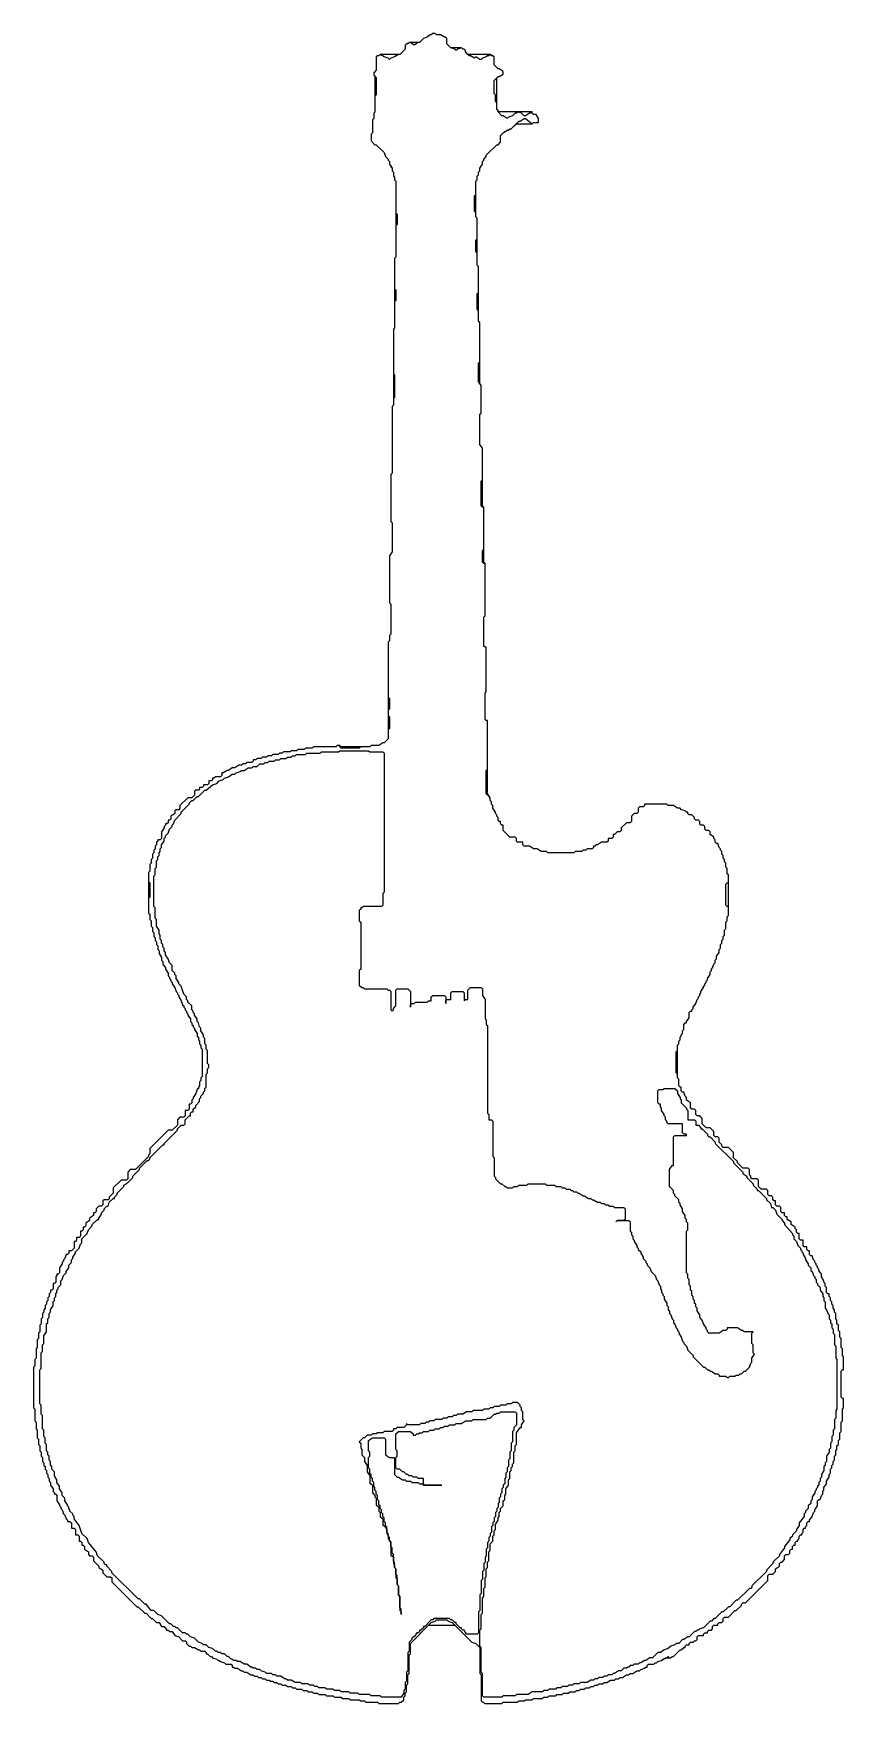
# Model space of a CAD drawing. Extents: x 10 to 555, y 10 to 1133.
import ezdxf

# ---------------------------------------------------------------- set-up
doc = ezdxf.new("R2010")
doc.units = 0
doc.layers.add('BODY_OUTLINE', color=7, linetype='Continuous')
doc.layers.add('NECK_POCKET', color=7, linetype='Continuous')

msp = doc.modelspace()

# ---------------------------------------------------------------- linework, layer by layer
at = {"layer": 'BODY_OUTLINE'}
for p, q in [((156.9, 639.1), (157.8, 640)), ((157.8, 640), (160.5, 640)), ((160.5, 640), (162.2, 641.7)), ((162.2, 641.7), (164.9, 641.7)), ((164.9, 641.7), (165.7, 642.6)), ((165.7, 642.6), (167.5, 642.6)), ((167.5, 642.6), (168.4, 643.5)), ((168.4, 643.5), (171.9, 643.5)), ((171.9, 643.5), (172.8, 644.4)), ((172.8, 644.4), (175.4, 644.4)), ((175.4, 644.4), (176.3, 645.3)), ((176.3, 645.3), (179.8, 645.3)), ((179.8, 645.3), (180.7, 646.1)), ((180.7, 646.1), (183.3, 646.1)), ((183.3, 646.1), (184.2, 647)), ((184.2, 647), (186, 647)), ((186, 647), (186.9, 647.9)), ((186.9, 647.9), (193, 647.9)), ((193, 647.9), (193.9, 648.8)), ((193.9, 648.8), (202.7, 648.8)), ((202.7, 648.8), (203.6, 649.7)), ((203.6, 649.7), (215, 649.7)), ((215, 649.7), (215.9, 650.5)), ((215.9, 650.5), (235.2, 650.5)), ((235.2, 650.5), (236.1, 649.7)), ((236.1, 649.7), (244.9, 649.7)), ((244.9, 649.7), (245.8, 648.8)), ((245.8, 648.8), (245.8, 555.5)), ((133.2, 628.5), (134.9, 630.3)), ((134.9, 630.3), (137.6, 631.2)), ((137.6, 631.2), (138.5, 632.1)), ((138.5, 632.1), (141.1, 632.9)), ((141.1, 632.9), (143.7, 634.7)), ((143.7, 634.7), (145.5, 634.7)), ((145.5, 634.7), (146.4, 635.6)), ((146.4, 635.6), (149, 636.5)), ((149, 636.5), (149.9, 637.3)), ((149.9, 637.3), (151.7, 637.3)), ((151.7, 637.3), (154.3, 639.1)), ((154.3, 639.1), (156.9, 639.1)), ((117.3, 617.1), (120, 619.7)), ((120, 619.7), (120.9, 619.7)), ((120.9, 619.7), (125.3, 624.1)), ((125.3, 624.1), (126.1, 624.1)), ((126.1, 624.1), (130.5, 627.7)), ((130.5, 627.7), (133.2, 628.5)), ((105, 603.9), (109.4, 608.3)), ((109.4, 609.2), (114.7, 614.5)), ((109.4, 608.3), (109.4, 609.2)), ((114.7, 615.3), (116.5, 617.1)), ((114.7, 614.5), (114.7, 615.3)), ((116.5, 617.1), (117.3, 617.1)), ((98.9, 593.4), (100.6, 595.1)), ((100.6, 595.1), (101.5, 597.7)), ((101.5, 597.7), (103.3, 599.5)), ((103.3, 600.4), (104.1, 601.3)), ((103.3, 599.5), (103.3, 600.4)), ((104.1, 601.3), (105, 603.9)), ((95.3, 584.6), (96.2, 585.4)), ((95.3, 582.8), (95.3, 584.6)), ((96.2, 587.2), (98, 589.8)), ((96.2, 585.4), (96.2, 587.2)), ((98, 591.6), (98.9, 592.5)), ((98, 589.8), (98, 591.6)), ((98.9, 592.5), (98.9, 593.4)), ((92.7, 576.6), (93.6, 577.5)), ((92.7, 572.2), (92.7, 576.6)), ((93.6, 579.3), (94.5, 580.2)), ((93.6, 577.5), (93.6, 579.3)), ((94.5, 581.9), (95.3, 582.8)), ((94.5, 580.2), (94.5, 581.9)), ((90.9, 566.1), (91.8, 567)), ((90.9, 545.8), (90.9, 566.1)), ((91.8, 571.4), (92.7, 572.2)), ((91.8, 567), (91.8, 571.4)), ((245.8, 555.5), (244.9, 554.6)), ((244.9, 554.6), (244.9, 546.7)), ((91.8, 545), (90.9, 545.8)), ((91.8, 537.9), (91.8, 545)), ((230, 544.1), (229.1, 543.2)), ((229.1, 543.2), (229.1, 536.2)), ((230.8, 545), (230, 545)), ((230, 545), (230, 544.1)), ((231.7, 545.8), (230.8, 545)), ((244, 545.8), (231.7, 545.8)), ((244.9, 546.7), (244, 545.8)), ((92.7, 537), (91.8, 537.9)), ((92.7, 532.6), (92.7, 537)), ((94.5, 530), (92.7, 532.6)), ((94.5, 527.4), (94.5, 530)), ((229.1, 536.2), (230, 535.3)), ((230, 535.3), (230, 503.6)), ((95.3, 526.5), (94.5, 527.4)), ((95.3, 523.8), (95.3, 526.5)), ((96.2, 523), (95.3, 523.8)), ((96.2, 521.2), (96.2, 523)), ((97.1, 520.3), (96.2, 521.2)), ((97.1, 518.6), (97.1, 520.3)), ((98, 517.7), (97.1, 518.6)), ((98, 515.9), (98, 517.7)), ((98.9, 515), (98, 515.9)), ((98.9, 513.3), (98.9, 515)), ((100.6, 510.6), (98.9, 513.3)), ((101.5, 508), (100.6, 510.6)), ((103.3, 506.2), (101.5, 508)), ((103.3, 502.7), (103.3, 506.2)), ((105, 501), (103.3, 502.7)), ((105, 500.1), (105, 501)), ((105.9, 499.2), (105, 500.1)), ((105.9, 497.4), (105.9, 499.2)), ((107.7, 494.8), (105.9, 497.4)), ((107.7, 493.9), (107.7, 494.8)), ((230, 503.6), (229.1, 502.7)), ((229.1, 502.7), (229.1, 493)), ((109.4, 492.2), (107.7, 493.9)), ((111.2, 486.9), (109.4, 492.2)), ((112.9, 485.1), (111.2, 486.9)), ((112.9, 483.4), (112.9, 485.1)), ((113.8, 482.5), (112.9, 483.4)), ((229.1, 493), (230.8, 491.3)), ((230.8, 491.3), (231.7, 491.3)), ((231.7, 491.3), (232.6, 490.4)), ((232.6, 490.4), (247.6, 490.4)), ((247.6, 490.4), (248.4, 489.5)), ((248.4, 489.5), (249.3, 489.5)), ((249.3, 489.5), (250.2, 488.6)), ((250.2, 488.6), (250.2, 476.3)), ((253.7, 489.5), (254.6, 490.4)), ((253.7, 479), (253.7, 489.5)), ((254.6, 490.4), (261.6, 490.4)), ((261.6, 490.4), (263.4, 488.6)), ((263.4, 488.6), (263.4, 478.1)), ((277.5, 485.1), (278.4, 486)), ((277.5, 482.5), (277.5, 485.1)), ((278.4, 486), (286.3, 486)), ((286.3, 486), (287.2, 485.1)), ((287.2, 485.1), (287.2, 480.7)), ((287.2, 482.5), (288, 483.4)), ((288, 483.4), (290.7, 483.4)), ((290.7, 487.8), (291.6, 488.6)), ((290.7, 483.4), (290.7, 487.8)), ((291.6, 488.6), (298.6, 488.6)), ((298.6, 488.6), (299.5, 487.8)), ((299.5, 487.8), (299.5, 482.5)), ((299.5, 482.5), (300.4, 483.4)), ((300.4, 483.4), (302.1, 483.4)), ((302.1, 489.5), (303.9, 491.3)), ((302.1, 483.4), (302.1, 489.5)), ((303.9, 491.3), (310.9, 491.3)), ((310.9, 491.3), (311.8, 490.4)), ((311.8, 490.4), (311.8, 486)), ((311.8, 486), (313.6, 483.4)), ((313.6, 483.4), (313.6, 470.2)), ((113.8, 481.6), (113.8, 482.5)), ((116.5, 479), (113.8, 481.6)), ((116.5, 476.3), (116.5, 479)), ((117.3, 475.4), (116.5, 476.3)), ((117.3, 474.6), (117.3, 475.4)), ((118.2, 473.7), (117.3, 474.6)), ((118.2, 472.8), (118.2, 473.7)), ((120, 470.2), (118.2, 472.8)), ((250.2, 476.3), (251.1, 475.4)), ((251.1, 475.4), (252, 476.3)), ((252, 477.2), (253.7, 479)), ((252, 476.3), (252, 477.2)), ((263.4, 479.8), (264.3, 480.7)), ((263.4, 478.1), (263.4, 479.8)), ((264.3, 480.7), (266, 480.7)), ((266, 480.7), (266.9, 481.6)), ((266.9, 481.6), (274.8, 481.6)), ((274.8, 481.6), (275.7, 482.5)), ((275.7, 482.5), (277.5, 482.5)), ((287.2, 480.7), (287.2, 482.5)), ((120, 468.4), (120, 470.2)), ((120.9, 467.5), (120, 468.4)), ((121.7, 464.9), (120.9, 467.5)), ((122.6, 464), (121.7, 464.9)), ((122.6, 462.3), (122.6, 464)), ((124.4, 459.6), (122.6, 462.3)), ((313.6, 470.2), (314.4, 469.3)), ((314.4, 469.3), (314.4, 466.6)), ((314.4, 466.6), (315.3, 465.8)), ((315.3, 465.8), (315.3, 406.8)), ((124.4, 457.9), (124.4, 459.6)), ((125.3, 457), (124.4, 457.9)), ((125.3, 453.5), (125.3, 457)), ((126.1, 452.6), (125.3, 453.5)), ((126.1, 449.9), (126.1, 452.6)), ((127, 449.1), (126.1, 449.9)), ((127, 440.3), (127, 449.1)), ((127.9, 439.4), (127, 440.3)), ((127.9, 437.6), (127.9, 439.4)), ((126.1, 433.2), (127, 434.1)), ((126.1, 424.4), (126.1, 433.2)), ((127, 436.7), (127.9, 437.6)), ((127, 434.1), (127, 436.7)), ((121.7, 416.5), (122.6, 417.4)), ((121.7, 414.7), (121.7, 416.5)), ((122.6, 418.3), (124.4, 420)), ((122.6, 417.4), (122.6, 418.3)), ((124.4, 420.9), (125.3, 421.8)), ((124.4, 420), (124.4, 420.9)), ((125.3, 423.5), (126.1, 424.4)), ((125.3, 421.8), (125.3, 423.5)), ((429.7, 421.8), (430.6, 422.7)), ((429.7, 413.9), (429.7, 421.8)), ((430.6, 422.7), (433.2, 422.7)), ((433.2, 422.7), (434.1, 423.5)), ((434.1, 423.5), (441.1, 423.5)), ((441.1, 423.5), (442.9, 421.8)), ((442.9, 421.8), (442.9, 420)), ((442.9, 420), (444.7, 417.4)), ((444.7, 417.4), (444.7, 416.5)), ((444.7, 416.5), (445.5, 415.6)), ((445.5, 415.6), (445.5, 413.9)), ((112.1, 402.4), (114.7, 405.1)), ((114.7, 405.1), (115.6, 405.1)), ((115.6, 406.8), (116.5, 407.7)), ((115.6, 405.1), (115.6, 406.8)), ((116.5, 407.7), (117.3, 407.7)), ((117.3, 409.5), (119.1, 411.2)), ((117.3, 407.7), (117.3, 409.5)), ((119.1, 412.1), (121.7, 414.7)), ((119.1, 411.2), (119.1, 412.1)), ((315.3, 406.8), (316.2, 405.9)), ((316.2, 405.9), (316.2, 402.4)), ((430.6, 413), (429.7, 413.9)), ((431.5, 413), (430.6, 413)), ((431.5, 411.2), (431.5, 413)), ((432.3, 410.3), (431.5, 411.2)), ((432.3, 408.6), (432.3, 410.3)), ((434.1, 405.9), (432.3, 408.6)), ((434.1, 405.1), (434.1, 405.9)), ((435, 404.2), (434.1, 405.1)), ((435, 402.4), (435, 404.2)), ((445.5, 413.9), (449.1, 410.3)), ((449.1, 410.3), (449.1, 409.5)), ((449.1, 409.5), (449.9, 408.6)), ((449.9, 408.6), (449.9, 402.4)), ((98, 386.6), (106.8, 395.4)), ((106.8, 396.3), (109.4, 398.9)), ((106.8, 395.4), (106.8, 396.3)), ((109.4, 398.9), (111.2, 398.9)), ((111.2, 398.9), (112.1, 399.8)), ((112.1, 399.8), (112.1, 402.4)), ((316.2, 402.4), (318, 402.4)), ((318, 402.4), (318.8, 401.5)), ((318.8, 401.5), (318.8, 377.8)), ((435.9, 401.5), (435, 402.4)), ((435.9, 400.7), (435.9, 401.5)), ((436.7, 399.8), (435.9, 400.7)), ((446.4, 399.8), (436.7, 399.8)), ((446.4, 393.6), (446.4, 399.8)), ((447.3, 392.7), (446.4, 393.6)), ((449.9, 402.4), (454.3, 402.4)), ((454.3, 402.4), (455.2, 401.5)), ((455.2, 401.5), (455.2, 398.9)), ((455.2, 398.9), (457, 398.9)), ((457, 398.9), (458.7, 397.1)), ((458.7, 397.1), (458.7, 396.3)), ((458.7, 396.3), (459.6, 396.3)), ((459.6, 396.3), (463.1, 392.7)), ((88.3, 376.9), (97.1, 385.7)), ((97.1, 385.7), (98, 385.7)), ((98, 385.7), (98, 386.6)), ((440.3, 391), (441.1, 391.9)), ((440.3, 371.6), (440.3, 391)), ((441.1, 391.9), (449.1, 391.9)), ((449.1, 392.7), (447.3, 392.7)), ((449.1, 391.9), (449.1, 392.7)), ((463.1, 392.7), (463.1, 391.9)), ((463.1, 391.9), (464, 391)), ((464, 391), (464.9, 391)), ((464.9, 391), (468.4, 387.5)), ((468.4, 387.5), (468.4, 386.6)), ((468.4, 386.6), (480.7, 374.3)), ((81.3, 369.9), (86.5, 375.1)), ((86.5, 375.1), (87.4, 375.1)), ((87.4, 375.1), (88.3, 376)), ((88.3, 376), (88.3, 376.9)), ((318.8, 377.8), (319.7, 376.9)), ((319.7, 376.9), (319.7, 364.6)), ((437.6, 369), (439.4, 371.6)), ((439.4, 371.6), (440.3, 371.6)), ((480.7, 374.3), (480.7, 373.4)), ((480.7, 373.4), (486.9, 367.2)), ((70.7, 358.4), (73.4, 360.2)), ((73.4, 360.2), (76.9, 363.7)), ((76.9, 364.6), (81.3, 369)), ((76.9, 363.7), (76.9, 364.6)), ((81.3, 369), (81.3, 369.9)), ((319.7, 364.6), (320.6, 363.7)), ((320.6, 363.7), (320.6, 362.8)), ((320.6, 362.8), (324.1, 359.3)), ((324.1, 359.3), (325, 359.3)), ((325, 359.3), (326.8, 357.5)), ((341.7, 358.4), (342.6, 359.3)), ((342.6, 359.3), (354, 359.3)), ((354, 359.3), (354.9, 358.4)), ((437.6, 357.5), (437.6, 369)), ((486.9, 367.2), (486.9, 366.3)), ((486.9, 366.3), (489.5, 364.6)), ((489.5, 364.6), (489.5, 363.7)), ((489.5, 363.7), (493.9, 359.3)), ((493.9, 359.3), (493.9, 358.4)), ((61, 347), (63.7, 349.6)), ((63.7, 349.6), (64.6, 349.6)), ((64.6, 350.5), (66.3, 352.3)), ((64.6, 349.6), (64.6, 350.5)), ((66.3, 353.1), (70.7, 357.5)), ((66.3, 352.3), (66.3, 353.1)), ((70.7, 357.5), (70.7, 358.4)), ((326.8, 357.5), (327.6, 357.5)), ((327.6, 357.5), (328.5, 356.7)), ((328.5, 356.7), (332, 356.7)), ((332, 356.7), (332.9, 357.5)), ((332.9, 357.5), (335.5, 357.5)), ((335.5, 357.5), (336.4, 358.4)), ((336.4, 358.4), (341.7, 358.4)), ((354.9, 358.4), (360.2, 358.4)), ((360.2, 358.4), (361.1, 357.5)), ((361.1, 357.5), (364.6, 357.5)), ((364.6, 357.5), (365.5, 356.7)), ((365.5, 356.7), (367.2, 356.7)), ((367.2, 356.7), (368.1, 355.8)), ((368.1, 355.8), (370.7, 355.8)), ((370.7, 355.8), (371.6, 354.9)), ((371.6, 354.9), (372.5, 354.9)), ((372.5, 354.9), (373.4, 354)), ((373.4, 354), (375.1, 354)), ((375.1, 354), (376, 353.1)), ((376, 353.1), (376.9, 353.1)), ((376.9, 353.1), (379.5, 351.4)), ((379.5, 351.4), (380.4, 351.4)), ((380.4, 351.4), (383.1, 349.6)), ((383.1, 349.6), (384.8, 349.6)), ((384.8, 349.6), (385.7, 348.7)), ((385.7, 348.7), (386.6, 348.7)), ((386.6, 348.7), (389.2, 347)), ((440.3, 354.9), (437.6, 357.5)), ((440.3, 353.1), (440.3, 354.9)), ((441.1, 352.3), (440.3, 353.1)), ((441.1, 351.4), (441.1, 352.3)), ((443.8, 348.7), (441.1, 351.4)), ((443.8, 347), (443.8, 348.7)), ((493.9, 358.4), (496.6, 355.8)), ((496.6, 355.8), (496.6, 354.9)), ((496.6, 354.9), (497.4, 354.9)), ((497.4, 354.9), (502.7, 349.6)), ((502.7, 349.6), (502.7, 348.7)), ((502.7, 348.7), (505.4, 346.1)), ((54, 336.4), (55.8, 339.1)), ((55.8, 339.9), (57.5, 341.7)), ((55.8, 339.1), (55.8, 339.9)), ((57.5, 342.6), (59.3, 344.3)), ((57.5, 341.7), (57.5, 342.6)), ((59.3, 344.3), (60.2, 344.3)), ((60.2, 344.3), (61, 347)), ((389.2, 347), (391, 347)), ((391, 347), (391.9, 346.1)), ((391.9, 346.1), (393.6, 346.1)), ((393.6, 346.1), (394.5, 345.2)), ((394.5, 345.2), (396.3, 345.2)), ((396.3, 345.2), (397.1, 344.3)), ((397.1, 344.3), (399.8, 344.3)), ((399.8, 344.3), (400.7, 343.5)), ((400.7, 343.5), (406.8, 343.5)), ((406.8, 343.5), (407.7, 342.6)), ((407.7, 342.6), (407.7, 335.5)), ((444.7, 346.1), (443.8, 347)), ((444.7, 345.2), (444.7, 346.1)), ((446.4, 342.6), (444.7, 345.2)), ((446.4, 340.8), (446.4, 342.6)), ((448.2, 338.2), (446.4, 340.8)), ((448.2, 336.4), (448.2, 338.2)), ((505.4, 346.1), (506.2, 343.5)), ((506.2, 343.5), (507.1, 343.5)), ((507.1, 343.5), (508.9, 341.7)), ((508.9, 341.7), (509.8, 339.1)), ((509.8, 339.1), (513.3, 335.5)), ((42.6, 322.4), (46.1, 325.9)), ((46.1, 325.9), (47, 328.5)), ((47, 328.5), (49.6, 331.2)), ((49.6, 332), (53.1, 335.5)), ((49.6, 331.2), (49.6, 332)), ((53.1, 335.5), (54, 335.5)), ((54, 335.5), (54, 336.4)), ((402.4, 334.7), (401.5, 333.8)), ((401.5, 333.8), (402.4, 334.7)), ((406.8, 334.7), (402.4, 334.7)), ((402.4, 334.7), (410.3, 334.7)), ((407.7, 335.5), (406.8, 334.7)), ((410.3, 334.7), (411.2, 333.8)), ((411.2, 333.8), (411.2, 327.6)), ((411.2, 327.6), (412.1, 326.8)), ((412.1, 326.8), (412.1, 325)), ((449.1, 335.5), (448.2, 336.4)), ((449.1, 333.8), (449.1, 335.5)), ((449.9, 332.9), (449.1, 333.8)), ((449.1, 327.6), (449.9, 328.5)), ((449.1, 299.5), (449.1, 327.6)), ((449.9, 328.5), (449.9, 332.9)), ((513.3, 335.5), (513.3, 334.7)), ((513.3, 334.7), (515, 332.9)), ((515, 332.9), (515, 332)), ((515, 332), (520.3, 325.9)), ((520.3, 325.9), (520.3, 325)), ((38.2, 313.6), (40.8, 316.2)), ((40.8, 316.2), (41.7, 318.8)), ((41.7, 318.8), (42.6, 319.7)), ((42.6, 319.7), (42.6, 322.4)), ((412.1, 325), (413, 324.1)), ((413, 324.1), (413, 322.4)), ((413, 322.4), (413.9, 321.5)), ((413.9, 321.5), (413.9, 320.6)), ((413.9, 320.6), (415.6, 318)), ((415.6, 318), (415.6, 317.1)), ((415.6, 317.1), (416.5, 316.2)), ((416.5, 316.2), (416.5, 315.3)), ((416.5, 315.3), (418.3, 313.6)), ((520.3, 325), (521.2, 324.1)), ((521.2, 324.1), (521.2, 322.4)), ((521.2, 322.4), (523, 320.6)), ((523, 320.6), (523.8, 318)), ((523.8, 318), (525.6, 316.2)), ((525.6, 316.2), (525.6, 315.3)), ((525.6, 315.3), (526.5, 314.4)), ((526.5, 314.4), (526.5, 313.6)), ((33.8, 304.8), (35.5, 306.5)), ((33.8, 303), (33.8, 304.8)), ((35.5, 308.3), (36.4, 309.2)), ((35.5, 306.5), (35.5, 308.3)), ((36.4, 310), (38.2, 312.7)), ((36.4, 309.2), (36.4, 310)), ((38.2, 312.7), (38.2, 313.6)), ((418.3, 313.6), (418.3, 312.7)), ((418.3, 312.7), (420, 310)), ((420, 310), (420, 309.2)), ((420, 309.2), (421.8, 307.4)), ((421.8, 307.4), (421.8, 306.5)), ((421.8, 306.5), (422.7, 305.6)), ((422.7, 305.6), (422.7, 304.8)), ((422.7, 304.8), (424.4, 303)), ((526.5, 313.6), (527.4, 312.7)), ((527.4, 312.7), (527.4, 311.8)), ((527.4, 311.8), (529.1, 309.2)), ((529.1, 309.2), (529.1, 308.3)), ((529.1, 308.3), (530.9, 305.6)), ((530.9, 305.6), (530.9, 304.8)), ((530.9, 304.8), (532.6, 303)), ((28.5, 294.2), (29.4, 295.1)), ((28.5, 291.6), (28.5, 294.2)), ((29.4, 295.1), (30.2, 297.7)), ((30.2, 297.7), (32, 299.5)), ((32, 300.4), (33.8, 303)), ((32, 299.5), (32, 300.4)), ((424.4, 303), (425.3, 300.4)), ((425.3, 300.4), (427.9, 297.7)), ((427.9, 297.7), (428.8, 295.1)), ((428.8, 295.1), (429.7, 294.2)), ((429.7, 294.2), (430.6, 291.6)), ((449.9, 298.6), (449.1, 299.5)), ((449.9, 296), (449.9, 298.6)), ((450.8, 295.1), (449.9, 296)), ((450.8, 291.6), (450.8, 295.1)), ((532.6, 303), (532.6, 301.2)), ((532.6, 301.2), (533.5, 300.4)), ((533.5, 300.4), (534.4, 297.7)), ((534.4, 297.7), (535.3, 296.8)), ((535.3, 296.8), (535.3, 296)), ((535.3, 296), (536.2, 295.1)), ((536.2, 295.1), (536.2, 293.3)), ((536.2, 293.3), (537, 292.4)), ((537, 292.4), (537, 291.6)), ((23.2, 280.1), (24.1, 281)), ((24.1, 282.8), (25, 283.6)), ((24.1, 281), (24.1, 282.8)), ((25, 285.4), (25.8, 286.3)), ((25, 283.6), (25, 285.4)), ((25.8, 288), (26.7, 288.9)), ((25.8, 286.3), (25.8, 288)), ((26.7, 289.8), (28.5, 291.6)), ((26.7, 288.9), (26.7, 289.8)), ((430.6, 291.6), (431.5, 290.7)), ((431.5, 290.7), (431.5, 288.9)), ((431.5, 288.9), (432.3, 288)), ((432.3, 288), (432.3, 286.3)), ((432.3, 286.3), (433.2, 285.4)), ((433.2, 285.4), (433.2, 284.5)), ((433.2, 284.5), (434.1, 283.6)), ((434.1, 283.6), (434.1, 281.9)), ((434.1, 281.9), (435.9, 279.2)), ((451.7, 290.7), (450.8, 291.6)), ((451.7, 288), (451.7, 290.7)), ((452.6, 287.2), (451.7, 288)), ((452.6, 284.5), (452.6, 287.2)), ((453.5, 283.6), (452.6, 284.5)), ((453.5, 281.9), (453.5, 283.6)), ((454.3, 281), (453.5, 281.9)), ((454.3, 279.2), (454.3, 281)), ((537, 291.6), (538.8, 289.8)), ((538.8, 289.8), (538.8, 288)), ((538.8, 288), (540.6, 285.4)), ((540.6, 285.4), (540.6, 283.6)), ((540.6, 283.6), (541.4, 282.8)), ((541.4, 282.8), (541.4, 281)), ((541.4, 281), (542.3, 280.1)), ((19.7, 268.7), (20.6, 269.6)), ((20.6, 272.2), (21.4, 273.1)), ((20.6, 269.6), (20.6, 272.2)), ((21.4, 274.8), (23.2, 277.5)), ((21.4, 273.1), (21.4, 274.8)), ((23.2, 277.5), (23.2, 280.1)), ((435.9, 279.2), (435.9, 277.5)), ((435.9, 277.5), (436.7, 276.6)), ((436.7, 276.6), (436.7, 274.8)), ((436.7, 274.8), (437.6, 274)), ((437.6, 274), (437.6, 272.2)), ((437.6, 272.2), (438.5, 271.3)), ((438.5, 271.3), (439.4, 268.7)), ((455.2, 278.4), (454.3, 279.2)), ((455.2, 276.6), (455.2, 278.4)), ((456.1, 275.7), (455.2, 276.6)), ((456.1, 274), (456.1, 275.7)), ((457.9, 271.3), (456.1, 274)), ((457.9, 269.6), (457.9, 271.3)), ((459.6, 267.8), (457.9, 269.6)), ((542.3, 280.1), (542.3, 275.7)), ((542.3, 275.7), (543.2, 274.8)), ((543.2, 274.8), (544.1, 272.2)), ((544.1, 272.2), (545, 271.3)), ((545, 271.3), (545, 268.7)), ((17, 257.2), (18.8, 259.9)), ((18.8, 265.2), (19.7, 266)), ((18.8, 259.9), (18.8, 265.2)), ((19.7, 266), (19.7, 268.7)), ((439.4, 268.7), (440.3, 267.8)), ((440.3, 267.8), (440.3, 266)), ((440.3, 266), (441.1, 265.2)), ((441.1, 265.2), (442, 262.5)), ((442, 262.5), (442.9, 261.6)), ((442.9, 261.6), (442.9, 260.8)), ((442.9, 260.8), (443.8, 259.9)), ((443.8, 259.9), (443.8, 259)), ((443.8, 259), (445.5, 256.4)), ((460.5, 265.2), (459.6, 267.8)), ((462.3, 262.5), (460.5, 265.2)), ((462.3, 261.6), (462.3, 262.5)), ((463.1, 260.8), (462.3, 261.6)), ((463.1, 259.9), (463.1, 260.8)), ((464, 259), (463.1, 259.9)), ((471, 259), (464, 259)), ((473.7, 260.8), (471, 259)), ((475.4, 260.8), (473.7, 260.8)), ((476.3, 261.6), (475.4, 260.8)), ((483.4, 262.5), (476.3, 262.5)), ((476.3, 262.5), (476.3, 261.6)), ((486, 260.8), (483.4, 262.5)), ((486.9, 260.8), (486, 260.8)), ((487.8, 259.9), (486.9, 260.8)), ((493.9, 259.9), (487.8, 259.9)), ((493, 259), (493.9, 259.9)), ((493, 252), (493, 259)), ((545, 268.7), (545.8, 267.8)), ((545.8, 267.8), (545.8, 266)), ((545.8, 266), (546.7, 265.2)), ((546.7, 265.2), (546.7, 262.5)), ((546.7, 262.5), (547.6, 261.6)), ((547.6, 261.6), (547.6, 259)), ((547.6, 259), (548.5, 258.1)), ((16.2, 251.1), (17, 252)), ((16.2, 246.7), (16.2, 251.1)), ((17, 252), (17, 257.2)), ((445.5, 256.4), (446.4, 253.7)), ((446.4, 253.7), (447.3, 252.8)), ((447.3, 252.8), (447.3, 252)), ((447.3, 252), (449.1, 250.2)), ((449.1, 250.2), (449.9, 247.6)), ((449.9, 247.6), (453.5, 244)), ((493.9, 251.1), (493, 252)), ((493.9, 245.8), (493.9, 251.1)), ((548.5, 258.1), (548.5, 251.1)), ((548.5, 251.1), (549.4, 250.2)), ((549.4, 250.2), (549.4, 242.3)), ((15.3, 245.8), (16.2, 246.7)), ((15.3, 235.2), (15.3, 245.8)), ((453.5, 244), (453.5, 243.2)), ((453.5, 243.2), (460.5, 236.1)), ((460.5, 236.1), (461.4, 236.1)), ((461.4, 236.1), (463.1, 234.4)), ((488.6, 233.5), (491.3, 236.1)), ((491.3, 236.1), (492.2, 238.8)), ((492.2, 238.8), (493, 239.6)), ((493, 242.3), (494.8, 244.9)), ((493, 239.6), (493, 242.3)), ((494.8, 244.9), (493.9, 245.8)), ((549.4, 242.3), (550.2, 241.4)), ((550.2, 241.4), (550.2, 208)), ((14.4, 234.4), (15.3, 235.2)), ((14.4, 211.5), (14.4, 234.4)), ((463.1, 234.4), (464, 234.4)), ((464, 234.4), (464.9, 233.5)), ((464.9, 233.5), (465.8, 233.5)), ((465.8, 233.5), (468.4, 231.7)), ((468.4, 231.7), (470.2, 231.7)), ((470.2, 231.7), (471, 230.8)), ((471, 230.8), (471, 230)), ((471, 230), (475.4, 230)), ((475.4, 230), (476.3, 229.1)), ((476.3, 229.1), (477.2, 229.1)), ((477.2, 229.1), (478.1, 230)), ((478.1, 230), (481.6, 230)), ((481.6, 230), (482.5, 230.8)), ((482.5, 230.8), (484.2, 230.8)), ((484.2, 230.8), (485.1, 231.7)), ((485.1, 231.7), (486, 231.7)), ((486, 231.7), (487.8, 233.5)), ((487.8, 233.5), (488.6, 233.5)), ((15.3, 210.6), (14.4, 211.5)), ((15.3, 204.5), (15.3, 210.6)), ((16.2, 203.6), (15.3, 204.5)), ((16.2, 194.8), (16.2, 203.6)), ((288.9, 202.7), (288, 201.8)), ((291.6, 202.7), (288.9, 202.7)), ((292.4, 203.6), (291.6, 202.7)), ((294.2, 203.6), (292.4, 203.6)), ((295.1, 204.5), (294.2, 203.6)), ((298.6, 204.5), (295.1, 204.5)), ((301.2, 206.2), (298.6, 204.5)), ((304.8, 206.2), (301.2, 206.2)), ((305.6, 207.1), (304.8, 206.2)), ((311.8, 207.1), (305.6, 207.1)), ((312.7, 208), (311.8, 207.1)), ((316.2, 208), (312.7, 208)), ((317.1, 208.8), (316.2, 208)), ((318.8, 208.8), (317.1, 208.8)), ((317.1, 201.8), (319.7, 204.5)), ((319.7, 209.7), (318.8, 208.8)), ((323.2, 209.7), (319.7, 209.7)), ((319.7, 204.5), (320.6, 204.5)), ((320.6, 204.5), (321.5, 205.3)), ((321.5, 205.3), (323.2, 205.3)), ((324.1, 210.6), (323.2, 209.7)), ((323.2, 205.3), (324.1, 206.2)), ((327.6, 210.6), (324.1, 210.6)), ((324.1, 206.2), (333.8, 206.2)), ((328.5, 211.5), (327.6, 210.6)), ((331.2, 211.5), (328.5, 211.5)), ((332, 212.4), (331.2, 211.5)), ((335.5, 212.4), (332, 212.4)), ((333.8, 206.2), (334.7, 205.3)), ((334.7, 205.3), (334.7, 197.4)), ((337.3, 210.6), (335.5, 212.4)), ((337.3, 209.7), (337.3, 210.6)), ((338.2, 208.8), (337.3, 209.7)), ((338.2, 207.1), (338.2, 208.8)), ((339.1, 206.2), (338.2, 207.1)), ((339.1, 200.9), (339.1, 206.2)), ((550.2, 208), (549.4, 207.1)), ((549.4, 207.1), (549.4, 201.8)), ((17, 193.9), (16.2, 194.8)), ((17, 189.5), (17, 193.9)), ((237.9, 191.3), (237, 190.4)), ((240.5, 191.3), (237.9, 191.3)), ((241.4, 192.1), (240.5, 191.3)), ((244.9, 192.1), (241.4, 192.1)), ((245.8, 193), (244.9, 192.1)), ((251.1, 193), (245.8, 193)), ((252, 193.9), (251.1, 193)), ((253.7, 194.8), (252, 194.8)), ((252, 194.8), (252, 193.9)), ((254.6, 195.7), (253.7, 194.8)), ((253.7, 191.3), (255.5, 193)), ((253.7, 180.7), (253.7, 191.3)), ((259, 195.7), (254.6, 195.7)), ((255.5, 193), (263.4, 193)), ((260.8, 197.4), (259, 195.7)), ((261.6, 197.4), (260.8, 198.3)), ((260.8, 198.3), (260.8, 197.4)), ((269.6, 197.4), (261.6, 197.4)), ((263.4, 193), (265.2, 191.3)), ((265.2, 191.3), (265.2, 190.4)), ((266.9, 190.4), (267.8, 191.3)), ((267.8, 191.3), (268.7, 191.3)), ((268.7, 191.3), (269.6, 192.1)), ((270.4, 198.3), (269.6, 197.4)), ((269.6, 192.1), (271.3, 192.1)), ((273.1, 198.3), (270.4, 198.3)), ((271.3, 192.1), (272.2, 193)), ((272.2, 193), (275.7, 193)), ((274, 199.2), (273.1, 198.3)), ((275.7, 199.2), (274, 199.2)), ((276.6, 200.1), (275.7, 199.2)), ((275.7, 193), (276.6, 193.9)), ((279.2, 200.1), (276.6, 200.1)), ((276.6, 193.9), (279.2, 193.9)), ((280.1, 200.9), (279.2, 200.1)), ((279.2, 193.9), (280.1, 194.8)), ((284.5, 200.9), (280.1, 200.9)), ((280.1, 194.8), (282.8, 194.8)), ((282.8, 194.8), (283.6, 195.7)), ((283.6, 195.7), (285.4, 195.7)), ((285.4, 201.8), (284.5, 200.9)), ((288, 201.8), (285.4, 201.8)), ((285.4, 195.7), (286.3, 196.5)), ((286.3, 196.5), (288.9, 196.5)), ((288.9, 196.5), (289.8, 197.4)), ((289.8, 197.4), (293.3, 197.4)), ((293.3, 197.4), (294.2, 198.3)), ((294.2, 198.3), (297.7, 198.3)), ((297.7, 198.3), (300.4, 200.1)), ((300.4, 200.1), (304.8, 200.1)), ((304.8, 200.1), (305.6, 200.9)), ((305.6, 200.9), (314.4, 200.9)), ((314.4, 200.9), (315.3, 201.8)), ((315.3, 201.8), (317.1, 201.8)), ((332.9, 193.9), (332, 193)), ((332, 193), (332, 186)), ((334.7, 197.4), (332.9, 195.7)), ((332.9, 195.7), (332.9, 193.9)), ((334.7, 192.1), (337.3, 195.7)), ((334.7, 184.2), (334.7, 192.1)), ((337.3, 195.7), (338.2, 195.7)), ((338.2, 197.4), (339.9, 200.1)), ((338.2, 195.7), (338.2, 197.4)), ((339.9, 200.1), (339.1, 200.9)), ((548.5, 194.8), (547.6, 193.9)), ((547.6, 193.9), (547.6, 190.4)), ((549.4, 201.8), (548.5, 200.9)), ((548.5, 200.9), (548.5, 194.8)), ((17.9, 188.6), (17, 189.5)), ((17.9, 185.1), (17.9, 188.6)), ((18.8, 184.2), (17.9, 185.1)), ((18.8, 179.8), (18.8, 184.2)), ((19.7, 178.9), (18.8, 179.8)), ((231.7, 188.6), (229.1, 186)), ((229.1, 186), (230, 185.1)), ((230, 185.1), (230, 181.6)), ((230, 181.6), (230.8, 180.7)), ((230.8, 180.7), (230.8, 177.2)), ((232.6, 188.6), (231.7, 188.6)), ((234.4, 190.4), (232.6, 188.6)), ((237, 190.4), (234.4, 190.4)), ((235.2, 186.9), (237.9, 188.6)), ((235.2, 179.8), (235.2, 186.9)), ((236.1, 178.9), (235.2, 179.8)), ((237.9, 188.6), (245.8, 188.6)), ((245.8, 188.6), (246.7, 187.7)), ((246.7, 187.7), (246.7, 177.2)), ((254.6, 179.8), (253.7, 180.7)), ((254.6, 176.3), (254.6, 179.8)), ((265.2, 190.4), (266.9, 190.4)), ((331.2, 179.8), (330.3, 178.9)), ((332, 186), (331.2, 185.1)), ((331.2, 185.1), (331.2, 179.8)), ((332.9, 178.9), (333.8, 179.8)), ((333.8, 183.3), (334.7, 184.2)), ((333.8, 179.8), (333.8, 183.3)), ((545.8, 181.6), (545, 180.7)), ((545, 180.7), (545, 178.9)), ((546.7, 186), (545.8, 185.1)), ((545.8, 185.1), (545.8, 181.6)), ((547.6, 190.4), (546.7, 189.5)), ((546.7, 189.5), (546.7, 186)), ((19.7, 177.2), (19.7, 178.9)), ((20.6, 176.3), (19.7, 177.2)), ((20.6, 173.7), (20.6, 176.3)), ((21.4, 172.8), (20.6, 173.7)), ((21.4, 170.1), (21.4, 172.8)), ((22.3, 169.3), (21.4, 170.1)), ((22.3, 167.5), (22.3, 169.3)), ((230.8, 177.2), (232.6, 175.4)), ((232.6, 175.4), (232.6, 172.8)), ((232.6, 172.8), (234.4, 170.1)), ((234.4, 170.1), (234.4, 165.7)), ((235.2, 175.4), (236.1, 176.3)), ((235.2, 168.4), (235.2, 175.4)), ((236.1, 176.3), (236.1, 178.9)), ((246.7, 177.2), (249.3, 175.4)), ((249.3, 175.4), (252, 175.4)), ((252, 175.4), (252.8, 174.5)), ((252.8, 174.5), (252.8, 164)), ((253.7, 175.4), (254.6, 176.3)), ((253.7, 168.4), (253.7, 175.4)), ((329.4, 169.3), (328.5, 168.4)), ((330.3, 174.5), (329.4, 173.7)), ((329.4, 173.7), (329.4, 169.3)), ((330.3, 178.9), (330.3, 174.5)), ((331.2, 168.4), (332, 169.3)), ((332, 171), (332.9, 171.9)), ((332, 169.3), (332, 171)), ((332.9, 171.9), (332.9, 178.9)), ((542.3, 170.1), (541.4, 169.3)), ((541.4, 169.3), (541.4, 166.6)), ((543.2, 172.8), (542.3, 171.9)), ((542.3, 171.9), (542.3, 170.1)), ((545, 178.9), (543.2, 176.3)), ((543.2, 176.3), (543.2, 172.8)), ((24.1, 165.7), (22.3, 167.5)), ((24.1, 163.1), (24.1, 165.7)), ((25.8, 160.5), (24.1, 163.1)), ((25.8, 158.7), (25.8, 160.5)), ((27.6, 156.1), (25.8, 158.7)), ((234.4, 165.7), (236.1, 163.1)), ((236.1, 167.5), (235.2, 168.4)), ((236.1, 164.9), (236.1, 167.5)), ((237, 164), (236.1, 164.9)), ((236.1, 163.1), (236.1, 157.8)), ((236.1, 157.8), (237, 157.8)), ((237, 162.2), (237, 164)), ((237.9, 161.3), (237, 162.2)), ((237, 157.8), (237.9, 156.9)), ((237.9, 159.6), (237.9, 161.3)), ((238.8, 158.7), (237.9, 159.6)), ((238.8, 156.1), (238.8, 158.7)), ((252.8, 164), (254.6, 162.2)), ((254.6, 167.5), (253.7, 168.4)), ((256.4, 167.5), (254.6, 167.5)), ((254.6, 162.2), (255.5, 162.2)), ((255.5, 162.2), (258.1, 160.5)), ((258.1, 165.7), (256.4, 167.5)), ((259, 165.7), (258.1, 165.7)), ((258.1, 160.5), (259.9, 160.5)), ((260.8, 164), (259, 165.7)), ((259.9, 160.5), (260.8, 159.6)), ((261.6, 164), (260.8, 164)), ((260.8, 159.6), (263.4, 159.6)), ((262.5, 163.1), (261.6, 164)), ((264.3, 163.1), (262.5, 163.1)), ((263.4, 159.6), (264.3, 158.7)), ((265.2, 162.2), (264.3, 163.1)), ((264.3, 158.7), (268.7, 158.7)), ((267.8, 162.2), (265.2, 162.2)), ((268.7, 161.3), (267.8, 162.2)), ((272.2, 161.3), (268.7, 161.3)), ((268.7, 158.7), (269.6, 157.8)), ((269.6, 157.8), (271.3, 157.8)), ((271.3, 157.8), (272.2, 156.9)), ((272.2, 157.8), (272.2, 161.3)), ((273.1, 156.9), (272.2, 157.8)), ((326.8, 157.8), (325.9, 156.9)), ((327.6, 162.2), (326.8, 161.3)), ((326.8, 161.3), (326.8, 157.8)), ((328.5, 165.7), (327.6, 164.9)), ((327.6, 164.9), (327.6, 162.2)), ((328.5, 168.4), (328.5, 165.7)), ((329.4, 160.5), (330.3, 161.3)), ((329.4, 156.9), (329.4, 160.5)), ((330.3, 165.7), (331.2, 166.6)), ((330.3, 161.3), (330.3, 165.7)), ((331.2, 166.6), (331.2, 168.4)), ((538.8, 159.6), (537.9, 158.7)), ((537.9, 158.7), (537.9, 156.9)), ((539.7, 162.2), (538.8, 161.3)), ((538.8, 161.3), (538.8, 159.6)), ((541.4, 166.6), (539.7, 164)), ((539.7, 164), (539.7, 162.2)), ((27.6, 154.3), (27.6, 156.1)), ((29.4, 151.7), (27.6, 154.3)), ((29.4, 149.9), (29.4, 151.7)), ((31.1, 148.1), (29.4, 149.9)), ((31.1, 146.4), (31.1, 148.1)), ((32.9, 143.7), (31.1, 146.4)), ((237.9, 156.9), (237.9, 151.7)), ((237.9, 151.7), (239.6, 149.9)), ((239.6, 155.2), (238.8, 156.1)), ((239.6, 153.4), (239.6, 155.2)), ((240.5, 152.5), (239.6, 153.4)), ((239.6, 149.9), (239.6, 149)), ((239.6, 149), (240.5, 148.1)), ((240.5, 150.8), (240.5, 152.5)), ((241.4, 149.9), (240.5, 150.8)), ((240.5, 148.1), (240.5, 143.7)), ((241.4, 147.3), (241.4, 149.9)), ((242.3, 146.4), (241.4, 147.3)), ((242.3, 143.7), (242.3, 146.4)), ((272.2, 156.9), (284.5, 156.9)), ((284.5, 156.9), (273.1, 156.9)), ((324.1, 149), (323.2, 148.1)), ((323.2, 148.1), (323.2, 145.5)), ((325, 151.7), (324.1, 150.8)), ((324.1, 150.8), (324.1, 149)), ((325.9, 155.2), (325, 154.3)), ((325, 154.3), (325, 151.7)), ((325.9, 156.9), (325.9, 155.2)), ((325.9, 146.4), (326.8, 147.3)), ((325.9, 142.9), (325.9, 146.4)), ((326.8, 149.9), (327.6, 150.8)), ((326.8, 147.3), (326.8, 149.9)), ((327.6, 154.3), (329.4, 156.9)), ((327.6, 150.8), (327.6, 154.3)), ((533.5, 147.3), (532.6, 146.4)), ((532.6, 146.4), (532.6, 144.6)), ((535.3, 151.7), (533.5, 149)), ((533.5, 149), (533.5, 147.3)), ((536.2, 153.4), (535.3, 152.5)), ((535.3, 152.5), (535.3, 151.7)), ((537, 155.2), (536.2, 154.3)), ((536.2, 154.3), (536.2, 153.4)), ((537.9, 156.9), (537, 156.1)), ((537, 156.1), (537, 155.2)), ((32.9, 142.9), (32.9, 143.7)), ((33.8, 142), (32.9, 142.9)), ((33.8, 141.1), (33.8, 142)), ((34.6, 140.2), (33.8, 141.1)), ((34.6, 139.3), (34.6, 140.2)), ((36.4, 137.6), (34.6, 139.3)), ((36.4, 136.7), (36.4, 137.6)), ((37.3, 135.8), (36.4, 136.7)), ((37.3, 134.1), (37.3, 135.8)), ((240.5, 143.7), (242.3, 142)), ((243.2, 142.9), (242.3, 143.7)), ((242.3, 142), (242.3, 139.3)), ((242.3, 139.3), (243.2, 138.5)), ((243.2, 141.1), (243.2, 142.9)), ((244, 140.2), (243.2, 141.1)), ((243.2, 138.5), (243.2, 135.8)), ((243.2, 135.8), (244.9, 134.1)), ((244, 138.5), (244, 140.2)), ((244.9, 137.6), (244, 138.5)), ((244.9, 135.8), (244.9, 137.6)), ((245.8, 134.9), (244.9, 135.8)), ((245.8, 132.3), (245.8, 134.9)), ((320.6, 135.8), (319.7, 134.9)), ((319.7, 134.9), (319.7, 132.3)), ((321.5, 139.3), (320.6, 138.5)), ((320.6, 138.5), (320.6, 135.8)), ((322.4, 142), (321.5, 141.1)), ((321.5, 141.1), (321.5, 139.3)), ((323.2, 145.5), (322.4, 144.6)), ((322.4, 144.6), (322.4, 142)), ((322.4, 134.9), (323.2, 135.8)), ((322.4, 133.2), (322.4, 134.9)), ((323.2, 138.5), (324.1, 139.3)), ((323.2, 135.8), (323.2, 138.5)), ((324.1, 141.1), (325.9, 142.9)), ((324.1, 139.3), (324.1, 141.1)), ((528.2, 135.8), (524.7, 131.4)), ((529.1, 138.5), (528.2, 137.6)), ((528.2, 137.6), (528.2, 135.8)), ((530.9, 141.1), (529.1, 139.3)), ((529.1, 139.3), (529.1, 138.5)), ((532.6, 144.6), (530.9, 142.9)), ((530.9, 142.9), (530.9, 141.1)), ((40.8, 129.7), (37.3, 134.1)), ((42.6, 124.4), (40.8, 129.7)), ((46.1, 120.9), (42.6, 124.4)), ((244.9, 134.1), (244.9, 129.7)), ((244.9, 129.7), (245.8, 129.7)), ((246.7, 131.4), (245.8, 132.3)), ((245.8, 129.7), (247.6, 127)), ((246.7, 129.7), (246.7, 131.4)), ((247.6, 128.8), (246.7, 129.7)), ((247.6, 125.3), (247.6, 128.8)), ((247.6, 127), (247.6, 124.4)), ((248.4, 124.4), (247.6, 125.3)), ((247.6, 124.4), (248.4, 123.5)), ((248.4, 122.6), (248.4, 124.4)), ((248.4, 123.5), (248.4, 120.9)), ((318, 125.3), (317.1, 124.4)), ((317.1, 124.4), (317.1, 122.6)), ((318.8, 129.7), (318, 128.8)), ((318, 128.8), (318, 125.3)), ((319.7, 132.3), (318.8, 131.4)), ((318.8, 131.4), (318.8, 129.7)), ((318.8, 122.6), (319.7, 123.5)), ((319.7, 126.1), (320.6, 127)), ((319.7, 123.5), (319.7, 126.1)), ((320.6, 130.5), (322.4, 133.2)), ((320.6, 127), (320.6, 130.5)), ((523, 126.1), (520.3, 123.5)), ((520.3, 123.5), (520.3, 122.6)), ((524.7, 129.7), (523, 127)), ((523, 127), (523, 126.1)), ((524.7, 131.4), (524.7, 129.7)), ((47, 118.2), (46.1, 120.9)), ((52.2, 112.1), (47, 118.2)), ((249.3, 121.7), (248.4, 122.6)), ((248.4, 120.9), (250.2, 118.2)), ((249.3, 119.1), (249.3, 121.7)), ((250.2, 118.2), (249.3, 119.1)), ((250.2, 118.2), (250.2, 109.4)), ((250.2, 115.6), (250.2, 118.2)), ((251.1, 114.7), (250.2, 115.6)), ((251.1, 111.2), (251.1, 114.7)), ((315.3, 114.7), (314.4, 113.8)), ((314.4, 113.8), (314.4, 109.4)), ((316.2, 119.1), (315.3, 118.2)), ((315.3, 118.2), (315.3, 114.7)), ((317.1, 122.6), (316.2, 121.7)), ((316.2, 121.7), (316.2, 119.1)), ((316.2, 112.1), (317.1, 112.9)), ((317.1, 117.3), (318.8, 119.1)), ((317.1, 112.9), (317.1, 117.3)), ((318.8, 119.1), (318.8, 122.6)), ((515, 114.7), (511.5, 110.3)), ((518.6, 120), (515, 115.6)), ((515, 115.6), (515, 114.7)), ((520.3, 122.6), (518.6, 120.9)), ((518.6, 120.9), (518.6, 120)), ((53.1, 109.4), (52.2, 112.1)), ((57.5, 105), (53.1, 109.4)), ((57.5, 104.1), (57.5, 105)), ((58.4, 103.3), (57.5, 104.1)), ((59.3, 103.3), (58.4, 103.3)), ((59.3, 102.4), (59.3, 103.3)), ((62.8, 98.9), (59.3, 102.4)), ((250.2, 109.4), (251.1, 109.4)), ((252, 110.3), (251.1, 111.2)), ((251.1, 109.4), (252, 108.5)), ((252, 105.9), (252, 110.3)), ((252, 108.5), (252, 104.1)), ((252.8, 105), (252, 105.9)), ((252, 104.1), (252.8, 103.3)), ((252.8, 101.5), (252.8, 105)), ((252.8, 103.3), (252.8, 101.5)), ((252.8, 101.5), (253.7, 100.6)), ((253.7, 100.6), (252.8, 101.5)), ((313.6, 105), (312.7, 104.1)), ((312.7, 104.1), (312.7, 99.7)), ((314.4, 109.4), (313.6, 108.5)), ((313.6, 108.5), (313.6, 105)), ((314.4, 100.6), (315.3, 101.5)), ((315.3, 105), (316.2, 105.9)), ((315.3, 101.5), (315.3, 105)), ((316.2, 105.9), (316.2, 112.1)), ((507.1, 104.1), (502.7, 99.7)), ((511.5, 109.4), (507.1, 105)), ((507.1, 105), (507.1, 104.1)), ((511.5, 110.3), (511.5, 109.4)), ((62.8, 98), (62.8, 98.9)), ((80.4, 80.4), (62.8, 98)), ((253.7, 100.6), (253.7, 94.5)), ((253.7, 97.1), (253.7, 100.6)), ((254.6, 96.2), (253.7, 97.1)), ((253.7, 94.5), (254.6, 93.6)), ((254.6, 90.1), (254.6, 96.2)), ((254.6, 93.6), (254.6, 90.1)), ((254.6, 90.1), (255.5, 89.2)), ((255.5, 89.2), (254.6, 90.1)), ((311.8, 93.6), (310.9, 92.7)), ((310.9, 92.7), (310.9, 83.9)), ((312.7, 99.7), (311.8, 98.9)), ((311.8, 98.9), (311.8, 93.6)), ((313.6, 94.5), (314.4, 95.3)), ((313.6, 88.3), (313.6, 94.5)), ((314.4, 95.3), (314.4, 100.6)), ((502.7, 98.9), (493, 89.2)), ((502.7, 99.7), (502.7, 98.9)), ((81.3, 80.4), (80.4, 80.4)), ((84.8, 76.9), (81.3, 80.4)), ((255.5, 89.2), (255.5, 83)), ((255.5, 83), (255.5, 89.2)), ((255.5, 83), (256.4, 82.1)), ((256.4, 82.1), (255.5, 83)), ((256.4, 82.1), (256.4, 72.5)), ((256.4, 74.2), (256.4, 82.1)), ((310.9, 83.9), (310, 83)), ((310, 83), (310, 72.5)), ((311.8, 81.3), (312.7, 82.1)), ((311.8, 70.7), (311.8, 81.3)), ((312.7, 87.4), (313.6, 88.3)), ((312.7, 82.1), (312.7, 87.4)), ((482.5, 79.5), (478.1, 75.1)), ((483.4, 79.5), (482.5, 79.5)), ((491.3, 87.4), (483.4, 79.5)), ((492.2, 87.4), (491.3, 87.4)), ((493, 88.3), (492.2, 87.4)), ((493, 89.2), (493, 88.3)), ((85.7, 76.9), (84.8, 76.9)), ((89.2, 72.5), (85.7, 76.9)), ((90.9, 72.5), (89.2, 72.5)), ((93.6, 69.8), (90.9, 72.5)), ((96.2, 69), (93.6, 69.8)), ((101.5, 63.7), (96.2, 69)), ((257.2, 73.4), (256.4, 74.2)), ((256.4, 72.5), (257.2, 71.6)), ((257.2, 69.8), (257.2, 73.4)), ((257.2, 71.6), (257.2, 69.8)), ((310, 72.5), (309.2, 71.6)), ((309.2, 71.6), (309.2, 57.5)), ((310.9, 69.8), (311.8, 70.7)), ((310.9, 60.2), (310.9, 69.8)), ((472.8, 71.6), (468.4, 67.2)), ((473.7, 71.6), (472.8, 71.6)), ((477.2, 75.1), (473.7, 71.6)), ((478.1, 75.1), (477.2, 75.1)), ((102.4, 63.7), (101.5, 63.7)), ((104.1, 61.9), (102.4, 63.7)), ((105, 61.9), (104.1, 61.9)), ((105.9, 61), (105, 61.9)), ((106.8, 61), (105.9, 61)), ((110.3, 57.5), (106.8, 61)), ((112.1, 57.5), (110.3, 57.5)), ((112.9, 56.6), (112.1, 57.5)), ((113.8, 56.6), (112.9, 56.6)), ((115.6, 54.9), (113.8, 56.6)), ((267.8, 57.5), (266, 54.9)), ((268.7, 57.5), (267.8, 57.5)), ((269.6, 58.4), (268.7, 57.5)), ((270.4, 59.3), (269.6, 59.3)), ((269.6, 59.3), (269.6, 58.4)), ((272.2, 61), (270.4, 59.3)), ((273.1, 61.9), (272.2, 61.9)), ((272.2, 61.9), (272.2, 61)), ((277.5, 66.3), (273.1, 61.9)), ((278.4, 66.3), (277.5, 66.3)), ((279.2, 67.2), (278.4, 66.3)), ((289.8, 67.2), (279.2, 67.2)), ((290.7, 66.3), (289.8, 67.2)), ((291.6, 66.3), (290.7, 66.3)), ((293.3, 64.6), (291.6, 66.3)), ((294.2, 64.6), (293.3, 64.6)), ((294.2, 63.7), (294.2, 64.6)), ((296.8, 61), (294.2, 63.7)), ((297.7, 61), (296.8, 61)), ((297.7, 60.2), (297.7, 61)), ((298.6, 59.3), (297.7, 60.2)), ((299.5, 59.3), (298.6, 59.3)), ((301.2, 56.6), (299.5, 59.3)), ((308.3, 56.6), (301.2, 56.6)), ((309.2, 57.5), (308.3, 56.6)), ((310, 59.3), (310.9, 60.2)), ((310, 48.7), (310, 59.3)), ((454.3, 58.4), (450.8, 54.9)), ((455.2, 58.4), (454.3, 58.4)), ((456.1, 59.3), (455.2, 58.4)), ((457, 59.3), (456.1, 59.3)), ((457.9, 60.2), (457, 59.3)), ((460.5, 61), (457.9, 60.2)), ((464.9, 65.4), (460.5, 61)), ((465.8, 65.4), (464.9, 65.4)), ((467.5, 67.2), (465.8, 65.4)), ((468.4, 67.2), (467.5, 67.2)), ((118.2, 54), (115.6, 54.9)), ((120.9, 51.4), (118.2, 54)), ((123.5, 50.5), (120.9, 51.4)), ((124.4, 49.6), (123.5, 50.5)), ((126.1, 49.6), (124.4, 49.6)), ((127.9, 47.8), (126.1, 49.6)), ((130.5, 47), (127.9, 47.8)), ((132.3, 45.2), (130.5, 47)), ((133.2, 45.2), (132.3, 45.2)), ((134.1, 44.3), (133.2, 45.2)), ((262.5, 45.2), (261.6, 44.3)), ((264.3, 53.1), (262.5, 51.4)), ((262.5, 51.4), (262.5, 45.2)), ((265.2, 54.9), (264.3, 54)), ((264.3, 54), (264.3, 53.1)), ((266, 54.9), (265.2, 54.9)), ((310.9, 47.8), (310, 48.7)), ((310.9, 31.1), (310.9, 47.8)), ((434.1, 46.1), (431.5, 44.3)), ((436.7, 47), (434.1, 46.1)), ((438.5, 48.7), (436.7, 47)), ((441.1, 49.6), (438.5, 48.7)), ((442, 50.5), (441.1, 49.6)), ((443.8, 50.5), (442, 50.5)), ((446.4, 53.1), (443.8, 50.5)), ((447.3, 53.1), (446.4, 53.1)), ((449.9, 54.9), (447.3, 53.1)), ((450.8, 54.9), (449.9, 54.9)), ((135.8, 44.3), (134.1, 44.3)), ((136.7, 43.4), (135.8, 44.3)), ((138.5, 43.4), (136.7, 43.4)), ((140.2, 41.7), (138.5, 43.4)), ((141.1, 41.7), (140.2, 41.7)), ((142.9, 39.9), (141.1, 41.7)), ((143.7, 39.9), (142.9, 39.9)), ((144.6, 39), (143.7, 39.9)), ((146.4, 39), (144.6, 39)), ((147.3, 38.2), (146.4, 39)), ((149, 38.2), (147.3, 38.2)), ((151.7, 36.4), (149, 38.2)), ((153.4, 36.4), (151.7, 36.4)), ((156.1, 34.6), (153.4, 36.4)), ((156.9, 34.6), (156.1, 34.6)), ((157.8, 33.8), (156.9, 34.6)), ((159.6, 33.8), (157.8, 33.8)), ((160.5, 32.9), (159.6, 33.8)), ((261.6, 44.3), (261.6, 32)), ((406.8, 33.8), (405.1, 32)), ((408.6, 33.8), (406.8, 33.8)), ((409.5, 34.6), (408.6, 33.8)), ((410.3, 34.6), (409.5, 34.6)), ((411.2, 35.5), (410.3, 34.6)), ((413, 35.5), (411.2, 35.5)), ((413.9, 36.4), (413, 35.5)), ((416.5, 36.4), (413.9, 36.4)), ((417.4, 37.3), (416.5, 36.4)), ((418.3, 37.3), (417.4, 37.3)), ((420.9, 39), (418.3, 37.3)), ((421.8, 39), (420.9, 39)), ((424.4, 40.8), (421.8, 39)), ((426.2, 40.8), (424.4, 40.8)), ((429.7, 44.3), (426.2, 40.8)), ((431.5, 44.3), (429.7, 44.3)), ((162.2, 32.9), (160.5, 32.9)), ((163.1, 32), (162.2, 32.9)), ((165.7, 31.1), (163.1, 32)), ((166.6, 30.2), (165.7, 31.1)), ((170.1, 30.2), (166.6, 30.2)), ((171, 29.4), (170.1, 30.2)), ((172.8, 29.4), (171, 29.4)), ((173.7, 28.5), (172.8, 29.4)), ((176.3, 28.5), (173.7, 28.5)), ((178.9, 26.7), (176.3, 28.5)), ((179.8, 26.7), (178.9, 26.7)), ((180.7, 25.8), (179.8, 26.7)), ((183.3, 25.8), (180.7, 25.8)), ((186, 24.1), (183.3, 25.8)), ((189.5, 24.1), (186, 24.1)), ((190.4, 23.2), (189.5, 24.1)), ((194.8, 23.2), (190.4, 23.2)), ((195.7, 22.3), (194.8, 23.2)), ((260.8, 25), (259.9, 24.1)), ((259.9, 24.1), (259.9, 19.7)), ((261.6, 32), (260.8, 31.1)), ((260.8, 31.1), (260.8, 25)), ((311.8, 30.2), (310.9, 31.1)), ((311.8, 15.3), (311.8, 30.2)), ((373.4, 23.2), (372.5, 22.3)), ((376.9, 23.2), (373.4, 23.2)), ((377.8, 24.1), (376.9, 23.2)), ((382.2, 24.1), (377.8, 24.1)), ((384.8, 25.8), (382.2, 24.1)), ((386.6, 25.8), (384.8, 25.8)), ((387.5, 26.7), (386.6, 25.8)), ((389.2, 26.7), (387.5, 26.7)), ((390.1, 27.6), (389.2, 26.7)), ((392.7, 27.6), (390.1, 27.6)), ((393.6, 28.5), (392.7, 27.6)), ((395.4, 28.5), (393.6, 28.5)), ((396.3, 29.4), (395.4, 28.5)), ((398.9, 29.4), (396.3, 29.4)), ((399.8, 30.2), (398.9, 29.4)), ((400.7, 30.2), (399.8, 30.2)), ((403.3, 32), (400.7, 30.2)), ((405.1, 32), (403.3, 32)), ((198.3, 22.3), (195.7, 22.3)), ((199.2, 21.4), (198.3, 22.3)), ((200.9, 21.4), (199.2, 21.4)), ((201.8, 20.6), (200.9, 21.4)), ((206.2, 20.6), (201.8, 20.6)), ((207.1, 19.7), (206.2, 20.6)), ((211.5, 19.7), (207.1, 19.7)), ((212.4, 18.8), (211.5, 19.7)), ((215.9, 18.8), (212.4, 18.8)), ((216.8, 17.9), (215.9, 18.8)), ((222, 17.9), (216.8, 17.9)), ((222.9, 17), (222, 17.9)), ((228.2, 17), (222.9, 17)), ((229.1, 16.2), (228.2, 17)), ((236.1, 16.2), (229.1, 16.2)), ((237, 15.3), (236.1, 16.2)), ((243.2, 15.3), (237, 15.3)), ((244, 14.4), (243.2, 15.3)), ((257.2, 14.4), (244, 14.4)), ((259, 17), (257.2, 14.4)), ((259.9, 19.7), (259, 18.8)), ((259, 18.8), (259, 17)), ((312.7, 14.4), (311.8, 15.3)), ((325, 14.4), (312.7, 14.4)), ((325.9, 15.3), (325, 14.4)), ((333.8, 15.3), (325.9, 15.3)), ((334.7, 16.2), (333.8, 15.3)), ((342.6, 16.2), (334.7, 16.2)), ((345.2, 17.9), (342.6, 16.2)), ((352.3, 17.9), (345.2, 17.9)), ((353.1, 18.8), (352.3, 17.9)), ((355.8, 18.8), (353.1, 18.8)), ((356.7, 19.7), (355.8, 18.8)), ((361.1, 19.7), (356.7, 19.7)), ((361.9, 20.6), (361.1, 19.7)), ((364.6, 20.6), (361.9, 20.6)), ((365.5, 21.4), (364.6, 20.6)), ((369, 21.4), (365.5, 21.4)), ((369.9, 22.3), (369, 21.4)), ((372.5, 22.3), (369.9, 22.3))]:
    msp.add_line(p, q, dxfattribs=at)
at = {"layer": 'NECK_POCKET'}
for p, q in [((260.8, 1125.7), (259.9, 1124.8)), ((260.8, 1125.7), (259.9, 1124.8)), ((259.9, 1124.8), (259.9, 1122.1)), ((259.9, 1124.8), (259.9, 1122.1)), ((263.4, 1126.5), (260.8, 1125.7)), ((261.6, 1125.7), (260.8, 1125.7)), ((262.5, 1126.5), (261.6, 1125.7)), ((269.6, 1126.5), (262.5, 1126.5)), ((266, 1124.8), (263.4, 1126.5)), ((268.7, 1126.5), (266, 1124.8)), ((269.6, 1126.5), (268.7, 1126.5)), ((272.2, 1129.2), (269.6, 1126.5)), ((272.2, 1129.2), (269.6, 1126.5)), ((274.8, 1130.1), (272.2, 1129.2)), ((274.8, 1130.1), (272.2, 1129.2)), ((276.6, 1131.8), (274.8, 1130.1)), ((276.6, 1131.8), (274.8, 1130.1)), ((277.5, 1131.8), (276.6, 1131.8)), ((277.5, 1131.8), (276.6, 1131.8)), ((278.4, 1132.7), (277.5, 1131.8)), ((278.4, 1132.7), (277.5, 1131.8)), ((280.1, 1132.7), (278.4, 1132.7)), ((280.1, 1132.7), (278.4, 1132.7)), ((281, 1131.8), (280.1, 1132.7)), ((281, 1131.8), (280.1, 1132.7)), ((283.6, 1131.8), (281, 1131.8)), ((283.6, 1131.8), (281, 1131.8)), ((286.3, 1130.1), (283.6, 1131.8)), ((286.3, 1130.1), (283.6, 1131.8)), ((287.2, 1130.1), (286.3, 1130.1)), ((287.2, 1130.1), (286.3, 1130.1)), ((288, 1129.2), (287.2, 1130.1)), ((288, 1129.2), (287.2, 1130.1)), ((288, 1125.7), (288, 1129.2)), ((288, 1125.7), (288, 1129.2)), ((290.7, 1123), (288, 1125.7)), ((290.7, 1123), (288, 1125.7)), ((293.3, 1122.1), (290.7, 1123)), ((297.7, 1123), (290.7, 1123)), ((297.7, 1123), (295.1, 1122.1)), ((298.6, 1122.1), (297.7, 1123)), ((298.6, 1122.1), (297.7, 1123)), ((241.4, 1117.7), (240.5, 1116.9)), ((241.4, 1117.7), (240.5, 1116.9)), ((240.5, 1116.9), (240.5, 1108.1)), ((240.5, 1116.9), (240.5, 1108.1)), ((242.3, 1117.7), (241.4, 1117.7)), ((242.3, 1117.7), (241.4, 1117.7)), ((243.2, 1118.6), (242.3, 1117.7)), ((243.2, 1118.6), (242.3, 1117.7)), ((245.8, 1116.9), (243.2, 1118.6)), ((256.4, 1118.6), (243.2, 1118.6)), ((248.4, 1116), (245.8, 1116.9)), ((249.3, 1115.1), (248.4, 1116)), ((250.2, 1116), (249.3, 1115.1)), ((252.8, 1116.9), (250.2, 1116)), ((255.5, 1118.6), (252.8, 1116.9)), ((256.4, 1118.6), (255.5, 1118.6)), ((259.9, 1122.1), (256.4, 1118.6)), ((259.9, 1122.1), (256.4, 1118.6)), ((294.2, 1121.3), (293.3, 1122.1)), ((295.1, 1122.1), (294.2, 1121.3)), ((299.5, 1122.1), (298.6, 1122.1)), ((299.5, 1122.1), (298.6, 1122.1)), ((300.4, 1121.3), (299.5, 1122.1)), ((300.4, 1121.3), (299.5, 1122.1)), ((300.4, 1120.4), (300.4, 1121.3)), ((300.4, 1120.4), (300.4, 1121.3)), ((303, 1117.7), (300.4, 1120.4)), ((302.1, 1118.6), (300.4, 1120.4)), ((317.1, 1118.6), (302.1, 1118.6)), ((303.9, 1117.7), (303, 1117.7)), ((306.5, 1116), (303.9, 1117.7)), ((307.4, 1116.9), (306.5, 1116)), ((310, 1115.1), (307.4, 1116.9)), ((310.9, 1115.1), (310, 1115.1)), ((311.8, 1116), (310.9, 1115.1)), ((314.4, 1116.9), (311.8, 1116)), ((315.3, 1117.7), (314.4, 1116.9)), ((316.2, 1117.7), (315.3, 1117.7)), ((317.1, 1118.6), (316.2, 1117.7)), ((319.7, 1116.9), (317.1, 1118.6)), ((318, 1117.7), (317.1, 1118.6)), ((318.8, 1117.7), (318, 1117.7)), ((319.7, 1116.9), (318.8, 1117.7)), ((319.7, 1111.6), (319.7, 1116.9)), ((319.7, 1111.6), (319.7, 1116.9)), ((322.4, 1109), (319.7, 1111.6)), ((322.4, 1109), (319.7, 1111.6)), ((240.5, 1108.1), (238.8, 1106.3)), ((240.5, 1108.1), (238.8, 1106.3)), ((238.8, 1106.3), (238.8, 1104.6)), ((238.8, 1106.3), (238.8, 1104.6)), ((238.8, 1104.6), (240.5, 1102.8)), ((238.8, 1104.6), (239.6, 1103.7)), ((239.6, 1103.7), (239.6, 1079.9)), ((240.5, 1102.8), (240.5, 1091.4)), ((319.7, 1101), (322.4, 1103.7)), ((319.7, 1092.2), (319.7, 1101)), ((321.5, 1102.8), (322.4, 1103.7)), ((321.5, 1081.7), (321.5, 1102.8)), ((323.2, 1109), (322.4, 1109)), ((323.2, 1109), (322.4, 1109)), ((322.4, 1103.7), (323.2, 1103.7)), ((322.4, 1103.7), (323.2, 1103.7)), ((325.9, 1107.2), (323.2, 1109)), ((325.9, 1107.2), (323.2, 1109)), ((323.2, 1103.7), (325.9, 1105.4)), ((323.2, 1103.7), (325.9, 1105.4)), ((325.9, 1105.4), (325.9, 1107.2)), ((325.9, 1105.4), (325.9, 1107.2)), ((240.5, 1091.4), (239.6, 1090.5)), ((239.6, 1090.5), (239.6, 1079.9)), ((320.6, 1091.4), (319.7, 1092.2)), ((320.6, 1087), (320.6, 1091.4)), ((239.6, 1079.9), (238.8, 1079)), ((239.6, 1079.9), (238.8, 1079)), ((238.8, 1079), (238.8, 1075.5)), ((238.8, 1079), (238.8, 1075.5)), ((321.5, 1086.1), (320.6, 1087)), ((321.5, 1081.7), (321.5, 1086.1)), ((322.4, 1080.8), (321.5, 1081.7)), ((323.2, 1079.9), (321.5, 1081.7)), ((322.4, 1079.9), (322.4, 1080.8)), ((325, 1077.3), (322.4, 1079.9)), ((345.2, 1079.9), (323.2, 1079.9)), ((333.8, 1079), (332, 1077.3)), ((334.7, 1079), (333.8, 1079)), ((335.5, 1079.9), (334.7, 1079)), ((338.2, 1079), (335.5, 1079.9)), ((339.9, 1077.3), (338.2, 1079)), ((343.5, 1079), (340.8, 1077.3)), ((344.3, 1079), (343.5, 1079)), ((345.2, 1079.9), (344.3, 1079)), ((345.2, 1079), (345.2, 1079.9)), ((345.2, 1079), (345.2, 1079.9)), ((346.1, 1078.2), (345.2, 1079)), ((346.1, 1078.2), (345.2, 1079)), ((347.9, 1078.2), (346.1, 1078.2)), ((347.9, 1078.2), (346.1, 1078.2)), ((349.6, 1075.5), (347.9, 1078.2)), ((349.6, 1075.5), (347.9, 1078.2)), ((238.8, 1075.5), (237.9, 1074.6)), ((238.8, 1075.5), (237.9, 1074.6)), ((237.9, 1074.6), (237.9, 1065.8)), ((237.9, 1074.6), (237.9, 1065.8)), ((324.1, 1064.1), (326.8, 1066.7)), ((325.9, 1077.3), (325, 1077.3)), ((328.5, 1075.5), (325.9, 1077.3)), ((325.9, 1065.8), (328.5, 1067.6)), ((326.8, 1066.7), (327.6, 1066.7)), ((327.6, 1066.7), (328.5, 1067.6)), ((329.4, 1076.4), (328.5, 1075.5)), ((328.5, 1067.6), (331.2, 1068.5)), ((328.5, 1067.6), (329.4, 1067.6)), ((332, 1077.3), (329.4, 1076.4)), ((329.4, 1067.6), (330.3, 1068.5)), ((330.3, 1068.5), (331.2, 1068.5)), ((331.2, 1068.5), (336.4, 1073.8)), ((331.2, 1068.5), (334.7, 1072)), ((334.7, 1072), (345.2, 1072)), ((336.4, 1073.8), (337.3, 1073.8)), ((337.3, 1073.8), (339.9, 1075.5)), ((340.8, 1077.3), (339.9, 1077.3)), ((339.9, 1075.5), (340.8, 1075.5)), ((340.8, 1075.5), (345.2, 1072)), ((345.2, 1072), (346.1, 1072.9)), ((345.2, 1072), (346.1, 1072.9)), ((346.1, 1072.9), (349.6, 1072.9)), ((346.1, 1072.9), (349.6, 1072.9)), ((349.6, 1072.9), (349.6, 1075.5)), ((349.6, 1072.9), (349.6, 1075.5)), ((237.9, 1065.8), (237, 1065)), ((237.9, 1065.8), (237, 1065)), ((237, 1065), (237, 1060.6)), ((237, 1065), (237, 1060.6)), ((237, 1060.6), (239.6, 1057.9)), ((237, 1060.6), (239.6, 1057.9)), ((239.6, 1057.9), (240.5, 1057.9)), ((239.6, 1057.9), (240.5, 1057.9)), ((240.5, 1057.9), (245.8, 1052.6)), ((240.5, 1057.9), (245.8, 1052.6)), ((314.4, 1050.9), (321.5, 1057.9)), ((314.4, 1050.9), (321.5, 1057.9)), ((321.5, 1057.9), (322.4, 1057.9)), ((321.5, 1057.9), (322.4, 1057.9)), ((322.4, 1057.9), (324.1, 1059.7)), ((322.4, 1057.9), (324.1, 1059.7)), ((324.1, 1064.1), (325.9, 1065.8)), ((324.1, 1059.7), (324.1, 1064.1)), ((324.1, 1059.7), (324.1, 1064.1)), ((245.8, 1052.6), (246.7, 1050)), ((245.8, 1052.6), (246.7, 1050)), ((246.7, 1050), (248.4, 1048.2)), ((246.7, 1050), (248.4, 1048.2)), ((248.4, 1048.2), (248.4, 1047.4)), ((248.4, 1048.2), (248.4, 1047.4)), ((248.4, 1047.4), (249.3, 1046.5)), ((248.4, 1047.4), (249.3, 1046.5)), ((249.3, 1046.5), (249.3, 1044.7)), ((249.3, 1046.5), (249.3, 1044.7)), ((249.3, 1044.7), (250.2, 1043.8)), ((249.3, 1044.7), (251.1, 1042.1)), ((310, 1042.1), (311.8, 1044.7)), ((310, 1042.1), (311.8, 1044.7)), ((311.8, 1046.5), (312.7, 1047.4)), ((311.8, 1046.5), (312.7, 1047.4)), ((311.8, 1044.7), (311.8, 1046.5)), ((311.8, 1044.7), (311.8, 1046.5)), ((312.7, 1048.2), (314.4, 1050)), ((312.7, 1048.2), (314.4, 1050)), ((312.7, 1047.4), (312.7, 1048.2)), ((312.7, 1047.4), (312.7, 1048.2)), ((314.4, 1050), (314.4, 1050.9)), ((314.4, 1050), (314.4, 1050.9)), ((250.2, 1043.8), (250.2, 1043)), ((250.2, 1043), (251.1, 1042.1)), ((251.1, 1042.1), (251.1, 1040.3)), ((251.1, 1042.1), (251.1, 1040.3)), ((251.1, 1040.3), (252, 1039.4)), ((251.1, 1040.3), (252, 1039.4)), ((252, 1039.4), (252, 1036.8)), ((252, 1039.4), (252, 1036.8)), ((252, 1036.8), (252.8, 1035.9)), ((252, 1036.8), (252.8, 1035.9)), ((252.8, 1035.9), (252.8, 1034.2)), ((252.8, 1035.9), (252.8, 1034.2)), ((252.8, 1034.2), (253.7, 1033.3)), ((252.8, 1034.2), (253.7, 1033.3)), ((253.7, 1033.3), (253.7, 1012.2)), ((253.7, 1033.3), (253.7, 982.3)), ((307.4, 1033.3), (308.3, 1034.2)), ((307.4, 1033.3), (308.3, 1034.2)), ((307.4, 1024.5), (307.4, 1033.3)), ((307.4, 1009.5), (307.4, 1033.3)), ((308.3, 1036.8), (309.2, 1037.7)), ((308.3, 1036.8), (309.2, 1037.7)), ((308.3, 1034.2), (308.3, 1036.8)), ((308.3, 1034.2), (308.3, 1036.8)), ((309.2, 1039.4), (310, 1040.3)), ((309.2, 1039.4), (310, 1040.3)), ((309.2, 1037.7), (309.2, 1039.4)), ((309.2, 1037.7), (309.2, 1039.4)), ((310, 1040.3), (310, 1042.1)), ((310, 1040.3), (310, 1042.1)), ((306.5, 1023.6), (307.4, 1024.5)), ((306.5, 1013), (306.5, 1023.6)), ((253.7, 1012.2), (254.6, 1011.3)), ((254.6, 1011.3), (254.6, 1004.2)), ((307.4, 1012.2), (306.5, 1013)), ((307.4, 1009.5), (307.4, 1012.2)), ((254.6, 1004.2), (253.7, 1003.4)), ((253.7, 1003.4), (253.7, 982.3)), ((308.3, 1008.6), (307.4, 1009.5)), ((308.3, 1008.6), (307.4, 1009.5)), ((308.3, 994.6), (308.3, 1008.6)), ((308.3, 977), (308.3, 1008.6)), ((307.4, 993.7), (308.3, 994.6)), ((307.4, 985.8), (307.4, 993.7)), ((253.7, 982.3), (252.8, 981.4)), ((253.7, 982.3), (252.8, 981.4)), ((252.8, 981.4), (252.8, 961.1)), ((252.8, 981.4), (252.8, 934.7)), ((308.3, 984.9), (307.4, 985.8)), ((308.3, 977), (308.3, 984.9)), ((309.2, 976.1), (308.3, 977)), ((309.2, 976.1), (308.3, 977)), ((309.2, 958.5), (309.2, 976.1)), ((309.2, 939.1), (309.2, 976.1)), ((252.8, 961.1), (253.7, 960.3)), ((253.7, 960.3), (253.7, 953.2)), ((308.3, 957.6), (309.2, 958.5)), ((308.3, 947.1), (308.3, 957.6)), ((253.7, 953.2), (252.8, 952.3)), ((252.8, 952.3), (252.8, 934.7)), ((309.2, 946.2), (308.3, 947.1)), ((309.2, 939.1), (309.2, 946.2)), ((252.8, 934.7), (252, 933.9)), ((252.8, 934.7), (252, 933.9)), ((252, 933.9), (252, 903.9)), ((252, 933.9), (252, 882.8)), ((310, 938.3), (309.2, 939.1)), ((310, 938.3), (309.2, 939.1)), ((310, 911.9), (310, 938.3)), ((310, 896.9), (310, 938.3)), ((309.2, 911), (310, 911.9)), ((309.2, 898.7), (309.2, 911)), ((252, 903.9), (252.8, 903.1)), ((252.8, 903.1), (252.8, 888.1)), ((310.9, 896), (309.2, 898.7)), ((252.8, 888.1), (252, 887.2)), ((252, 887.2), (252, 882.8)), ((310.9, 896), (310, 896.9)), ((310.9, 877.5), (310.9, 896)), ((310.9, 877.5), (310.9, 896)), ((252, 882.8), (251.1, 881.9)), ((252, 882.8), (251.1, 881.9)), ((251.1, 881.9), (251.1, 837.1)), ((251.1, 881.9), (251.1, 837.1)), ((310, 876.7), (310.9, 877.5)), ((310, 876.7), (310.9, 877.5)), ((310, 856.4), (310, 876.7)), ((310, 856.4), (310, 876.7)), ((311.8, 853.8), (310, 856.4)), ((311.8, 853.8), (310, 856.4)), ((311.8, 832.7), (311.8, 853.8)), ((311.8, 815.1), (311.8, 853.8)), ((251.1, 837.1), (250.2, 836.2)), ((251.1, 837.1), (250.2, 836.2)), ((250.2, 836.2), (250.2, 804.5)), ((250.2, 836.2), (250.2, 804.5)), ((310.9, 831.8), (311.8, 832.7)), ((310.9, 815.1), (310.9, 831.8)), ((311.8, 814.2), (310.9, 815.1)), ((312.7, 814.2), (311.8, 815.1)), ((312.7, 814.2), (311.8, 814.2)), ((312.7, 786), (312.7, 814.2)), ((312.7, 777.2), (312.7, 814.2)), ((250.2, 804.5), (251.1, 803.6)), ((250.2, 804.5), (251.1, 803.6)), ((251.1, 803.6), (251.1, 784.3)), ((251.1, 803.6), (251.1, 784.3)), ((311.8, 785.2), (312.7, 786)), ((251.1, 784.3), (249.3, 781.6)), ((251.1, 784.3), (249.3, 781.6)), ((249.3, 781.6), (249.3, 750)), ((249.3, 781.6), (249.3, 750)), ((311.8, 777.2), (311.8, 785.2)), ((312.7, 776.4), (311.8, 777.2)), ((313.6, 776.4), (312.7, 777.2)), ((313.6, 776.4), (312.7, 776.4)), ((313.6, 741.2), (313.6, 776.4)), ((313.6, 741.2), (313.6, 776.4)), ((249.3, 750), (250.2, 749.1)), ((249.3, 750), (250.2, 749.1)), ((250.2, 749.1), (250.2, 728.8)), ((250.2, 749.1), (250.2, 728.8)), ((312.7, 740.3), (313.6, 741.2)), ((312.7, 740.3), (313.6, 741.2)), ((312.7, 720.9), (312.7, 740.3)), ((312.7, 720.9), (312.7, 740.3)), ((249.3, 724.5), (248.4, 723.6)), ((249.3, 724.5), (248.4, 723.6)), ((248.4, 723.6), (248.4, 686.6)), ((248.4, 723.6), (248.4, 658.5)), ((250.2, 728.8), (249.3, 728)), ((250.2, 728.8), (249.3, 728)), ((249.3, 728), (249.3, 724.5)), ((249.3, 728), (249.3, 724.5)), ((313.6, 720.1), (312.7, 720.9)), ((313.6, 720.1), (312.7, 720.9)), ((314.4, 720.1), (313.6, 720.1)), ((314.4, 720.1), (313.6, 720.1)), ((314.4, 690.1), (314.4, 720.1)), ((314.4, 690.1), (314.4, 720.1)), ((248.4, 686.6), (249.3, 685.7)), ((249.3, 685.7), (249.3, 678.7)), ((313.6, 689.3), (314.4, 690.1)), ((313.6, 689.3), (314.4, 690.1)), ((313.6, 671.7), (313.6, 689.3)), ((313.6, 671.7), (313.6, 689.3)), ((249.3, 678.7), (248.4, 677.8)), ((248.4, 677.8), (248.4, 674.3)), ((248.4, 674.3), (249.3, 673.4)), ((249.3, 665.5), (248.4, 664.6)), ((248.4, 664.6), (248.4, 658.5)), ((249.3, 673.4), (249.3, 665.5)), ((314.4, 670.8), (313.6, 671.7)), ((314.4, 670.8), (313.6, 671.7)), ((315.3, 670.8), (314.4, 670.8)), ((315.3, 670.8), (314.4, 670.8)), ((315.3, 638.2), (315.3, 670.8)), ((315.3, 621.5), (315.3, 670.8)), ((187.7, 651.4), (186.9, 650.5)), ((187.7, 651.4), (186.9, 650.5)), ((192.1, 651.4), (187.7, 651.4)), ((192.1, 651.4), (187.7, 651.4)), ((193, 652.3), (192.1, 651.4)), ((193, 652.3), (192.1, 651.4)), ((197.4, 652.3), (193, 652.3)), ((197.4, 652.3), (193, 652.3)), ((198.3, 653.2), (197.4, 652.3)), ((198.3, 653.2), (197.4, 652.3)), ((213.2, 653.2), (198.3, 653.2)), ((213.2, 653.2), (198.3, 653.2)), ((214.1, 654.1), (213.2, 653.2)), ((214.1, 654.1), (213.2, 653.2)), ((215.9, 654.1), (214.1, 654.1)), ((215.9, 654.1), (214.1, 654.1)), ((215.9, 653.2), (215.9, 654.1)), ((216.8, 653.2), (215.9, 654.1)), ((216.8, 652.3), (215.9, 653.2)), ((236.1, 653.2), (216.8, 653.2)), ((229.1, 652.3), (216.8, 652.3)), ((230, 653.2), (229.1, 652.3)), ((236.1, 653.2), (230, 653.2)), ((237, 654.1), (236.1, 653.2)), ((237, 654.1), (236.1, 653.2)), ((242.3, 654.1), (237, 654.1)), ((242.3, 654.1), (237, 654.1)), ((244.9, 655.8), (242.3, 654.1)), ((244.9, 655.8), (242.3, 654.1)), ((245.8, 655.8), (244.9, 655.8)), ((245.8, 655.8), (244.9, 655.8)), ((248.4, 658.5), (245.8, 655.8)), ((248.4, 658.5), (245.8, 655.8)), ((148.1, 640.9), (145.5, 639.1)), ((148.1, 640.9), (145.5, 639.1)), ((149.9, 640.9), (148.1, 640.9)), ((149.9, 640.9), (148.1, 640.9)), ((150.8, 641.7), (149.9, 640.9)), ((150.8, 641.7), (149.9, 640.9)), ((152.5, 641.7), (150.8, 641.7)), ((152.5, 641.7), (150.8, 641.7)), ((153.4, 642.6), (152.5, 641.7)), ((153.4, 642.6), (152.5, 641.7)), ((156.9, 642.6), (153.4, 642.6)), ((156.9, 642.6), (153.4, 642.6)), ((157.8, 643.5), (156.9, 642.6)), ((157.8, 643.5), (156.9, 642.6)), ((159.6, 644.4), (157.8, 644.4)), ((157.8, 644.4), (157.8, 643.5)), ((159.6, 644.4), (157.8, 644.4)), ((157.8, 644.4), (157.8, 643.5)), ((160.5, 645.3), (159.6, 644.4)), ((160.5, 645.3), (159.6, 644.4)), ((163.1, 645.3), (160.5, 645.3)), ((163.1, 645.3), (160.5, 645.3)), ((164, 646.1), (163.1, 645.3)), ((164, 646.1), (163.1, 645.3)), ((166.6, 646.1), (164, 646.1)), ((166.6, 646.1), (164, 646.1)), ((167.5, 647), (166.6, 646.1)), ((167.5, 647), (166.6, 646.1)), ((170.1, 647), (167.5, 647)), ((170.1, 647), (167.5, 647)), ((171, 647.9), (170.1, 647)), ((171, 647.9), (170.1, 647)), ((174.5, 647.9), (171, 647.9)), ((174.5, 647.9), (171, 647.9)), ((175.4, 648.8), (174.5, 647.9)), ((175.4, 648.8), (174.5, 647.9)), ((177.2, 648.8), (175.4, 648.8)), ((177.2, 648.8), (175.4, 648.8)), ((178.1, 649.7), (177.2, 648.8)), ((178.1, 649.7), (177.2, 648.8)), ((182.5, 649.7), (178.1, 649.7)), ((182.5, 649.7), (178.1, 649.7)), ((183.3, 650.5), (182.5, 649.7)), ((183.3, 650.5), (182.5, 649.7)), ((186.9, 650.5), (183.3, 650.5)), ((186.9, 650.5), (183.3, 650.5)), ((129.7, 630.3), (127.9, 630.3)), ((127.9, 630.3), (127.9, 628.5)), ((129.7, 630.3), (127.9, 630.3)), ((127.9, 630.3), (127.9, 628.5)), ((130.5, 631.2), (129.7, 630.3)), ((130.5, 631.2), (129.7, 630.3)), ((131.4, 632.1), (130.5, 632.1)), ((130.5, 632.1), (130.5, 631.2)), ((131.4, 632.1), (130.5, 632.1)), ((130.5, 632.1), (130.5, 631.2)), ((132.3, 632.9), (131.4, 632.1)), ((132.3, 632.9), (131.4, 632.1)), ((135.8, 632.9), (132.3, 632.9)), ((135.8, 632.9), (132.3, 632.9)), ((136.7, 633.8), (135.8, 632.9)), ((136.7, 633.8), (135.8, 632.9)), ((137.6, 635.6), (136.7, 635.6)), ((136.7, 635.6), (136.7, 633.8)), ((137.6, 635.6), (136.7, 635.6)), ((136.7, 635.6), (136.7, 633.8)), ((140.2, 637.3), (137.6, 635.6)), ((140.2, 637.3), (137.6, 635.6)), ((141.1, 637.3), (140.2, 637.3)), ((141.1, 637.3), (140.2, 637.3)), ((143.7, 639.1), (141.1, 637.3)), ((143.7, 639.1), (141.1, 637.3)), ((145.5, 639.1), (143.7, 639.1)), ((145.5, 639.1), (143.7, 639.1)), ((314.4, 637.3), (315.3, 638.2)), ((314.4, 621.5), (314.4, 637.3)), ((113.8, 618.9), (108.5, 613.6)), ((113.8, 618.9), (108.5, 613.6)), ((116.5, 618.9), (113.8, 618.9)), ((116.5, 618.9), (113.8, 618.9)), ((118.2, 620.6), (116.5, 618.9)), ((118.2, 620.6), (116.5, 618.9)), ((119.1, 624.1), (118.2, 623.3)), ((119.1, 624.1), (118.2, 623.3)), ((118.2, 623.3), (118.2, 620.6)), ((118.2, 623.3), (118.2, 620.6)), ((120.9, 624.1), (119.1, 624.1)), ((120.9, 624.1), (119.1, 624.1)), ((121.7, 625), (120.9, 624.1)), ((121.7, 625), (120.9, 624.1)), ((123.5, 625.9), (121.7, 625.9)), ((121.7, 625.9), (121.7, 625)), ((123.5, 625.9), (121.7, 625.9)), ((121.7, 625.9), (121.7, 625)), ((124.4, 626.8), (123.5, 625.9)), ((124.4, 626.8), (123.5, 625.9)), ((127, 627.7), (124.4, 627.7)), ((124.4, 627.7), (124.4, 626.8)), ((127, 627.7), (124.4, 627.7)), ((124.4, 627.7), (124.4, 626.8)), ((127.9, 628.5), (127, 627.7)), ((127.9, 628.5), (127, 627.7)), ((315.3, 620.6), (314.4, 621.5)), ((317.1, 618.9), (315.3, 621.5)), ((316.2, 620.6), (315.3, 620.6)), ((316.2, 619.7), (316.2, 620.6)), ((317.1, 618.9), (316.2, 619.7)), ((317.1, 617.1), (317.1, 618.9)), ((317.1, 617.1), (317.1, 618.9)), ((105, 608.3), (102.4, 606.5)), ((105, 608.3), (102.4, 606.5)), ((102.4, 606.5), (102.4, 604.8)), ((102.4, 606.5), (102.4, 604.8)), ((105.9, 610.9), (105, 610.1)), ((105.9, 610.9), (105, 610.1)), ((105, 610.1), (105, 608.3)), ((105, 610.1), (105, 608.3)), ((107.7, 610.9), (105.9, 610.9)), ((107.7, 610.9), (105.9, 610.9)), ((108.5, 611.8), (107.7, 610.9)), ((108.5, 611.8), (107.7, 610.9)), ((108.5, 613.6), (108.5, 611.8)), ((108.5, 613.6), (108.5, 611.8)), ((318, 616.2), (317.1, 617.1)), ((318, 616.2), (317.1, 617.1)), ((318, 614.5), (318, 616.2)), ((318, 614.5), (318, 616.2)), ((318.8, 613.6), (318, 614.5)), ((318.8, 613.6), (318, 614.5)), ((318.8, 611.8), (318.8, 613.6)), ((318.8, 611.8), (318.8, 613.6)), ((320.6, 609.2), (318.8, 611.8)), ((320.6, 609.2), (318.8, 611.8)), ((320.6, 608.3), (320.6, 609.2)), ((320.6, 608.3), (320.6, 609.2)), ((321.5, 607.4), (320.6, 608.3)), ((321.5, 607.4), (320.6, 608.3)), ((321.5, 606.5), (321.5, 607.4)), ((321.5, 606.5), (321.5, 607.4)), ((322.4, 605.7), (321.5, 606.5)), ((322.4, 605.7), (321.5, 606.5)), ((413.9, 608.3), (412.1, 606.5)), ((413.9, 608.3), (412.1, 606.5)), ((412.1, 606.5), (412.1, 603)), ((412.1, 606.5), (412.1, 603)), ((415.6, 608.3), (413.9, 608.3)), ((415.6, 608.3), (413.9, 608.3)), ((416.5, 609.2), (415.6, 608.3)), ((416.5, 609.2), (415.6, 608.3)), ((417.4, 612.7), (416.5, 611.8)), ((417.4, 612.7), (416.5, 611.8)), ((416.5, 611.8), (416.5, 609.2)), ((416.5, 611.8), (416.5, 609.2)), ((420, 612.7), (417.4, 612.7)), ((420, 612.7), (417.4, 612.7)), ((420.9, 613.6), (420, 612.7)), ((420.9, 613.6), (420, 612.7)), ((435.9, 614.5), (420.9, 614.5)), ((420.9, 614.5), (420.9, 613.6)), ((435.9, 614.5), (420.9, 614.5)), ((420.9, 614.5), (420.9, 613.6)), ((436.7, 613.6), (435.9, 614.5)), ((436.7, 613.6), (435.9, 614.5)), ((440.3, 613.6), (436.7, 613.6)), ((440.3, 613.6), (436.7, 613.6)), ((442.9, 611.8), (440.3, 613.6)), ((442.9, 611.8), (440.3, 613.6)), ((444.7, 611.8), (442.9, 611.8)), ((444.7, 611.8), (442.9, 611.8)), ((445.5, 610.9), (444.7, 611.8)), ((445.5, 610.9), (444.7, 611.8)), ((448.2, 610.1), (445.5, 610.9)), ((448.2, 610.1), (445.5, 610.9)), ((449.1, 609.2), (448.2, 610.1)), ((449.1, 609.2), (448.2, 610.1)), ((449.9, 609.2), (449.1, 609.2)), ((449.9, 609.2), (449.1, 609.2)), ((449.9, 608.3), (449.9, 609.2)), ((449.9, 608.3), (449.9, 609.2)), ((450.8, 607.4), (449.9, 608.3)), ((450.8, 607.4), (449.9, 608.3)), ((452.6, 607.4), (450.8, 607.4)), ((452.6, 607.4), (450.8, 607.4)), ((454.3, 605.7), (452.6, 607.4)), ((454.3, 605.7), (452.6, 607.4)), ((98, 598.6), (96.2, 596)), ((98, 598.6), (96.2, 596)), ((96.2, 596), (96.2, 591.6)), ((96.2, 596), (96.2, 591.6)), ((98.9, 600.4), (98, 599.5)), ((98.9, 600.4), (98, 599.5)), ((98, 599.5), (98, 598.6)), ((98, 599.5), (98, 598.6)), ((99.7, 601.3), (98.9, 601.3)), ((98.9, 601.3), (98.9, 600.4)), ((99.7, 601.3), (98.9, 601.3)), ((98.9, 601.3), (98.9, 600.4)), ((100.6, 602.1), (99.7, 601.3)), ((100.6, 602.1), (99.7, 601.3)), ((101.5, 603.9), (100.6, 603.9)), ((100.6, 603.9), (100.6, 602.1)), ((101.5, 603.9), (100.6, 603.9)), ((100.6, 603.9), (100.6, 602.1)), ((102.4, 604.8), (101.5, 603.9)), ((102.4, 604.8), (101.5, 603.9)), ((322.4, 603.9), (322.4, 605.7)), ((322.4, 603.9), (322.4, 605.7)), ((323.2, 603), (322.4, 603.9)), ((323.2, 603), (322.4, 603.9)), ((324.1, 603), (323.2, 603)), ((324.1, 603), (323.2, 603)), ((324.1, 601.3), (324.1, 603)), ((324.1, 601.3), (324.1, 603)), ((325, 600.4), (324.1, 601.3)), ((325, 600.4), (324.1, 601.3)), ((325.9, 600.4), (325, 600.4)), ((325.9, 600.4), (325, 600.4)), ((325.9, 596.9), (325.9, 600.4)), ((325.9, 596.9), (325.9, 600.4)), ((330.3, 592.5), (325.9, 596.9)), ((330.3, 592.5), (325.9, 596.9)), ((402.4, 596), (400.7, 594.2)), ((402.4, 596), (400.7, 594.2)), ((404.2, 596), (402.4, 596)), ((404.2, 596), (402.4, 596)), ((405.1, 596.9), (404.2, 596)), ((405.1, 596.9), (404.2, 596)), ((408.6, 602.1), (405.1, 598.6)), ((408.6, 602.1), (405.1, 598.6)), ((405.1, 598.6), (405.1, 596.9)), ((405.1, 598.6), (405.1, 596.9)), ((411.2, 602.1), (408.6, 602.1)), ((411.2, 602.1), (408.6, 602.1)), ((412.1, 603), (411.2, 602.1)), ((412.1, 603), (411.2, 602.1)), ((454.3, 604.8), (454.3, 605.7)), ((454.3, 604.8), (454.3, 605.7)), ((455.2, 603.9), (454.3, 604.8)), ((455.2, 603.9), (454.3, 604.8)), ((457, 603.9), (455.2, 603.9)), ((457, 603.9), (455.2, 603.9)), ((457.9, 603), (457, 603.9)), ((457.9, 603), (457, 603.9)), ((457.9, 601.3), (457.9, 603)), ((457.9, 601.3), (457.9, 603)), ((458.7, 600.4), (457.9, 601.3)), ((458.7, 600.4), (457.9, 601.3)), ((460.5, 600.4), (458.7, 600.4)), ((460.5, 600.4), (458.7, 600.4)), ((461.4, 599.5), (460.5, 600.4)), ((461.4, 599.5), (460.5, 600.4)), ((461.4, 597.7), (461.4, 599.5)), ((461.4, 597.7), (461.4, 599.5)), ((462.3, 596.9), (461.4, 597.7)), ((462.3, 596.9), (461.4, 597.7)), ((464, 596.9), (462.3, 596.9)), ((464, 596.9), (462.3, 596.9)), ((464.9, 596), (464, 596.9)), ((464.9, 596), (464, 596.9)), ((464.9, 594.2), (464.9, 596)), ((464.9, 594.2), (464.9, 596)), ((91.8, 584.6), (90.9, 583.7)), ((91.8, 584.6), (90.9, 583.7)), ((92.7, 587.2), (91.8, 586.3)), ((92.7, 587.2), (91.8, 586.3)), ((91.8, 586.3), (91.8, 584.6)), ((91.8, 586.3), (91.8, 584.6)), ((93.6, 589.8), (92.7, 589)), ((93.6, 589.8), (92.7, 589)), ((92.7, 589), (92.7, 587.2)), ((92.7, 589), (92.7, 587.2)), ((95.3, 590.7), (93.6, 590.7)), ((93.6, 590.7), (93.6, 589.8)), ((95.3, 590.7), (93.6, 590.7)), ((93.6, 590.7), (93.6, 589.8)), ((96.2, 591.6), (95.3, 590.7)), ((96.2, 591.6), (95.3, 590.7)), ((333.8, 592.5), (330.3, 592.5)), ((333.8, 592.5), (330.3, 592.5)), ((334.7, 591.6), (333.8, 592.5)), ((334.7, 591.6), (333.8, 592.5)), ((334.7, 589.8), (334.7, 591.6)), ((334.7, 589.8), (334.7, 591.6)), ((335.5, 589), (334.7, 589.8)), ((335.5, 589), (334.7, 589.8)), ((339.1, 589), (335.5, 589)), ((339.1, 589), (335.5, 589)), ((339.1, 587.2), (339.1, 589)), ((339.1, 587.2), (339.1, 589)), ((339.9, 586.3), (339.1, 587.2)), ((339.9, 586.3), (339.1, 587.2)), ((343.5, 586.3), (339.9, 586.3)), ((343.5, 586.3), (339.9, 586.3)), ((346.1, 584.6), (343.5, 586.3)), ((346.1, 584.6), (343.5, 586.3)), ((348.7, 584.6), (346.1, 584.6)), ((348.7, 584.6), (346.1, 584.6)), ((351.4, 582.8), (348.7, 584.6)), ((351.4, 582.8), (348.7, 584.6)), ((382.2, 584.6), (381.3, 583.7)), ((382.2, 584.6), (381.3, 583.7)), ((385.7, 584.6), (382.2, 584.6)), ((385.7, 584.6), (382.2, 584.6)), ((386.6, 585.4), (385.7, 584.6)), ((386.6, 585.4), (385.7, 584.6)), ((387.5, 586.3), (386.6, 586.3)), ((386.6, 586.3), (386.6, 585.4)), ((387.5, 586.3), (386.6, 586.3)), ((386.6, 586.3), (386.6, 585.4)), ((388.3, 587.2), (387.5, 586.3)), ((388.3, 587.2), (387.5, 586.3)), ((389.2, 587.2), (388.3, 587.2)), ((389.2, 587.2), (388.3, 587.2)), ((391.9, 589), (389.2, 587.2)), ((391.9, 589), (389.2, 587.2)), ((395.4, 589), (391.9, 589)), ((395.4, 589), (391.9, 589)), ((396.3, 589.8), (395.4, 589)), ((396.3, 589.8), (395.4, 589)), ((398.9, 591.6), (396.3, 591.6)), ((396.3, 591.6), (396.3, 589.8)), ((398.9, 591.6), (396.3, 591.6)), ((396.3, 591.6), (396.3, 589.8)), ((399.8, 592.5), (398.9, 591.6)), ((399.8, 592.5), (398.9, 591.6)), ((400.7, 594.2), (399.8, 594.2)), ((399.8, 594.2), (399.8, 592.5)), ((400.7, 594.2), (399.8, 594.2)), ((399.8, 594.2), (399.8, 592.5)), ((467.5, 592.5), (464.9, 594.2)), ((467.5, 592.5), (464.9, 594.2)), ((467.5, 591.6), (467.5, 592.5)), ((467.5, 591.6), (467.5, 592.5)), ((468.4, 590.7), (467.5, 591.6)), ((468.4, 590.7), (467.5, 591.6)), ((468.4, 589), (468.4, 590.7)), ((468.4, 589), (468.4, 590.7)), ((469.3, 588.1), (468.4, 589)), ((469.3, 588.1), (468.4, 589)), ((470.2, 588.1), (469.3, 588.1)), ((470.2, 588.1), (469.3, 588.1)), ((471, 585.4), (470.2, 588.1)), ((471, 585.4), (470.2, 588.1)), ((471.9, 584.6), (471, 585.4)), ((471.9, 584.6), (471, 585.4)), ((471.9, 583.7), (471.9, 584.6)), ((471.9, 583.7), (471.9, 584.6)), ((89.2, 574.9), (88.3, 574)), ((89.2, 574.9), (88.3, 574)), ((88.3, 574), (88.3, 569.6)), ((88.3, 574), (88.3, 569.6)), ((90.1, 578.4), (89.2, 577.5)), ((90.1, 578.4), (89.2, 577.5)), ((89.2, 577.5), (89.2, 574.9)), ((89.2, 577.5), (89.2, 574.9)), ((90.9, 581.9), (90.1, 581)), ((90.9, 581.9), (90.1, 581)), ((90.1, 581), (90.1, 578.4)), ((90.1, 581), (90.1, 578.4)), ((90.9, 583.7), (90.9, 581.9)), ((90.9, 583.7), (90.9, 581.9)), ((354.9, 582.8), (351.4, 582.8)), ((354.9, 582.8), (351.4, 582.8)), ((355.8, 581.9), (354.9, 582.8)), ((355.8, 581.9), (354.9, 582.8)), ((373.4, 581.9), (355.8, 581.9)), ((373.4, 581.9), (355.8, 581.9)), ((374.3, 582.8), (373.4, 581.9)), ((374.3, 582.8), (373.4, 581.9)), ((378.7, 582.8), (374.3, 582.8)), ((378.7, 582.8), (374.3, 582.8)), ((379.5, 583.7), (378.7, 582.8)), ((379.5, 583.7), (378.7, 582.8)), ((381.3, 583.7), (379.5, 583.7)), ((381.3, 583.7), (379.5, 583.7)), ((472.8, 582.8), (471.9, 583.7)), ((472.8, 582.8), (471.9, 583.7)), ((472.8, 581), (472.8, 582.8)), ((472.8, 581), (472.8, 582.8)), ((473.7, 580.2), (472.8, 581)), ((473.7, 580.2), (472.8, 581)), ((473.7, 578.4), (473.7, 580.2)), ((473.7, 578.4), (473.7, 580.2)), ((474.6, 577.5), (473.7, 578.4)), ((474.6, 577.5), (473.7, 578.4)), ((474.6, 575.8), (474.6, 577.5)), ((474.6, 575.8), (474.6, 577.5)), ((475.4, 574.9), (474.6, 575.8)), ((475.4, 574.9), (474.6, 575.8)), ((475.4, 572.2), (475.4, 574.9)), ((475.4, 572.2), (475.4, 574.9)), ((88.3, 569.6), (87.4, 568.7)), ((88.3, 569.6), (87.4, 568.7)), ((87.4, 568.7), (87.4, 562.6)), ((87.4, 568.7), (87.4, 541.4)), ((87.4, 562.6), (88.3, 561.7)), ((88.3, 561.7), (88.3, 552)), ((476.3, 571.4), (475.4, 572.2)), ((476.3, 571.4), (475.4, 572.2)), ((475.4, 560.8), (476.3, 561.7)), ((476.3, 567.8), (476.3, 571.4)), ((476.3, 567.8), (476.3, 571.4)), ((477.2, 567), (476.3, 567.8)), ((477.2, 567), (476.3, 567.8)), ((476.3, 561.7), (477.2, 561.7)), ((477.2, 561.7), (477.2, 567)), ((477.2, 539.7), (477.2, 567)), ((88.3, 552), (87.4, 551.1)), ((87.4, 551.1), (87.4, 541.4)), ((475.4, 546.7), (475.4, 560.8)), ((87.4, 541.4), (88.3, 540.6)), ((87.4, 541.4), (88.3, 540.6)), ((88.3, 540.6), (88.3, 537)), ((88.3, 540.6), (88.3, 537)), ((476.3, 545.8), (475.4, 546.7)), ((477.2, 545.8), (476.3, 545.8)), ((476.3, 538.8), (477.2, 539.7)), ((476.3, 538.8), (477.2, 539.7)), ((477.2, 539.7), (477.2, 545.8)), ((88.3, 537), (89.2, 536.2)), ((88.3, 537), (89.2, 536.2)), ((89.2, 536.2), (89.2, 532.6)), ((89.2, 536.2), (89.2, 532.6)), ((89.2, 532.6), (90.1, 531.8)), ((89.2, 532.6), (90.1, 531.8)), ((90.1, 531.8), (90.1, 529.1)), ((90.1, 531.8), (90.1, 529.1)), ((90.1, 529.1), (90.9, 528.2)), ((90.1, 529.1), (90.9, 528.2)), ((90.9, 528.2), (90.9, 525.6)), ((90.9, 528.2), (90.9, 525.6)), ((474.6, 530), (475.4, 530.9)), ((474.6, 530), (475.4, 530.9)), ((474.6, 526.5), (474.6, 530)), ((474.6, 526.5), (474.6, 530)), ((475.4, 535.3), (476.3, 536.2)), ((475.4, 535.3), (476.3, 536.2)), ((475.4, 530.9), (475.4, 535.3)), ((475.4, 530.9), (475.4, 535.3)), ((476.3, 536.2), (476.3, 538.8)), ((476.3, 536.2), (476.3, 538.8)), ((90.9, 525.6), (91.8, 524.7)), ((90.9, 525.6), (91.8, 524.7)), ((91.8, 524.7), (91.8, 523)), ((91.8, 524.7), (91.8, 523)), ((91.8, 523), (92.7, 522.1)), ((91.8, 523), (92.7, 522.1)), ((92.7, 522.1), (92.7, 520.3)), ((92.7, 522.1), (92.7, 520.3)), ((92.7, 520.3), (93.6, 519.4)), ((92.7, 520.3), (93.6, 519.4)), ((93.6, 519.4), (93.6, 516.8)), ((93.6, 519.4), (93.6, 516.8)), ((93.6, 516.8), (94.5, 515.9)), ((93.6, 516.8), (94.5, 515.9)), ((471, 516.8), (471.9, 517.7)), ((471, 516.8), (471.9, 517.7)), ((471, 515), (471, 516.8)), ((471, 515), (471, 516.8)), ((471.9, 520.3), (472.8, 521.2)), ((471.9, 520.3), (472.8, 521.2)), ((471.9, 517.7), (471.9, 520.3)), ((471.9, 517.7), (471.9, 520.3)), ((472.8, 523), (473.7, 523.8)), ((472.8, 523), (473.7, 523.8)), ((472.8, 521.2), (472.8, 523)), ((472.8, 521.2), (472.8, 523)), ((473.7, 525.6), (474.6, 526.5)), ((473.7, 525.6), (474.6, 526.5)), ((473.7, 523.8), (473.7, 525.6)), ((473.7, 523.8), (473.7, 525.6)), ((94.5, 515.9), (94.5, 514.2)), ((94.5, 515.9), (94.5, 514.2)), ((94.5, 514.2), (96.2, 511.5)), ((94.5, 514.2), (96.2, 511.5)), ((96.2, 511.5), (96.2, 509.8)), ((96.2, 511.5), (96.2, 509.8)), ((96.2, 509.8), (97.1, 508.9)), ((96.2, 509.8), (97.1, 508.9)), ((97.1, 508.9), (97.1, 507.1)), ((97.1, 508.9), (97.1, 507.1)), ((97.1, 507.1), (98.9, 504.5)), ((97.1, 507.1), (98.9, 504.5)), ((466.6, 504.5), (467.5, 507.1)), ((466.6, 504.5), (467.5, 507.1)), ((467.5, 507.1), (468.4, 508)), ((467.5, 507.1), (468.4, 508)), ((468.4, 509.8), (469.3, 510.6)), ((468.4, 509.8), (469.3, 510.6)), ((468.4, 508), (468.4, 509.8)), ((468.4, 508), (468.4, 509.8)), ((469.3, 512.4), (471, 515)), ((469.3, 512.4), (471, 515)), ((469.3, 510.6), (469.3, 512.4)), ((469.3, 510.6), (469.3, 512.4)), ((98.9, 504.5), (98.9, 503.6)), ((98.9, 504.5), (98.9, 503.6)), ((98.9, 503.6), (100.6, 501)), ((98.9, 503.6), (100.6, 501)), ((100.6, 501), (100.6, 499.2)), ((100.6, 501), (100.6, 499.2)), ((100.6, 499.2), (101.5, 498.3)), ((100.6, 499.2), (101.5, 498.3)), ((101.5, 498.3), (101.5, 497.4)), ((101.5, 498.3), (101.5, 497.4)), ((101.5, 497.4), (102.4, 496.6)), ((101.5, 497.4), (102.4, 496.6)), ((102.4, 496.6), (102.4, 495.7)), ((102.4, 496.6), (102.4, 495.7)), ((102.4, 495.7), (103.3, 494.8)), ((102.4, 495.7), (103.3, 494.8)), ((103.3, 494.8), (103.3, 493.9)), ((103.3, 494.8), (103.3, 493.9)), ((461.4, 493.9), (462.3, 494.8)), ((461.4, 493.9), (462.3, 494.8)), ((462.3, 495.7), (463.1, 496.6)), ((462.3, 495.7), (463.1, 496.6)), ((462.3, 494.8), (462.3, 495.7)), ((462.3, 494.8), (462.3, 495.7)), ((463.1, 497.4), (464.9, 500.1)), ((463.1, 497.4), (464.9, 500.1)), ((463.1, 496.6), (463.1, 497.4)), ((463.1, 496.6), (463.1, 497.4)), ((464.9, 501.8), (465.8, 502.7)), ((464.9, 501.8), (465.8, 502.7)), ((464.9, 500.1), (464.9, 501.8)), ((464.9, 500.1), (464.9, 501.8)), ((465.8, 503.6), (466.6, 504.5)), ((465.8, 503.6), (466.6, 504.5)), ((465.8, 502.7), (465.8, 503.6)), ((465.8, 502.7), (465.8, 503.6)), ((103.3, 493.9), (105, 491.3)), ((103.3, 493.9), (105, 491.3)), ((105, 491.3), (105.9, 488.6)), ((105, 491.3), (105.9, 488.6)), ((105.9, 488.6), (106.8, 487.8)), ((105.9, 488.6), (106.8, 487.8)), ((106.8, 487.8), (106.8, 486.9)), ((106.8, 487.8), (106.8, 486.9)), ((106.8, 486.9), (107.7, 486)), ((106.8, 486.9), (107.7, 486)), ((107.7, 486), (107.7, 485.1)), ((107.7, 486), (107.7, 485.1)), ((107.7, 485.1), (109.4, 482.5)), ((107.7, 485.1), (109.4, 482.5)), ((455.2, 480.7), (456.1, 483.4)), ((455.2, 480.7), (456.1, 483.4)), ((456.1, 483.4), (457, 484.2)), ((456.1, 483.4), (457, 484.2)), ((457, 485.1), (457.9, 486)), ((457, 485.1), (457.9, 486)), ((457, 484.2), (457, 485.1)), ((457, 484.2), (457, 485.1)), ((457.9, 486.9), (458.7, 487.8)), ((457.9, 486.9), (458.7, 487.8)), ((457.9, 486), (457.9, 486.9)), ((457.9, 486), (457.9, 486.9)), ((458.7, 488.6), (460.5, 491.3)), ((458.7, 488.6), (460.5, 491.3)), ((458.7, 487.8), (458.7, 488.6)), ((458.7, 487.8), (458.7, 488.6)), ((460.5, 492.2), (461.4, 493)), ((460.5, 492.2), (461.4, 493)), ((460.5, 491.3), (460.5, 492.2)), ((460.5, 491.3), (460.5, 492.2)), ((461.4, 493), (461.4, 493.9)), ((461.4, 493), (461.4, 493.9)), ((109.4, 482.5), (110.3, 479.8)), ((109.4, 482.5), (110.3, 479.8)), ((110.3, 479.8), (111.2, 479)), ((110.3, 479.8), (111.2, 479)), ((111.2, 479), (111.2, 478.1)), ((111.2, 479), (111.2, 478.1)), ((111.2, 478.1), (112.1, 477.2)), ((111.2, 478.1), (112.1, 477.2)), ((112.1, 477.2), (112.1, 476.3)), ((112.1, 477.2), (112.1, 476.3)), ((112.1, 476.3), (112.9, 475.4)), ((112.1, 476.3), (112.9, 475.4)), ((112.9, 475.4), (112.9, 474.6)), ((112.9, 475.4), (112.9, 474.6)), ((112.9, 474.6), (113.8, 473.7)), ((112.9, 474.6), (113.8, 473.7)), ((113.8, 473.7), (113.8, 472.8)), ((113.8, 473.7), (113.8, 472.8)), ((113.8, 472.8), (115.6, 470.2)), ((113.8, 472.8), (115.6, 470.2)), ((450.8, 474.6), (451.7, 475.4)), ((450.8, 474.6), (451.7, 475.4)), ((450.8, 471), (450.8, 474.6)), ((450.8, 471), (450.8, 474.6)), ((451.7, 475.4), (452.6, 475.4)), ((451.7, 475.4), (452.6, 475.4)), ((452.6, 476.3), (453.5, 477.2)), ((452.6, 476.3), (453.5, 477.2)), ((452.6, 475.4), (452.6, 476.3)), ((452.6, 475.4), (452.6, 476.3)), ((453.5, 478.1), (455.2, 480.7)), ((453.5, 478.1), (455.2, 480.7)), ((453.5, 477.2), (453.5, 478.1)), ((453.5, 477.2), (453.5, 478.1)), ((115.6, 470.2), (115.6, 468.4)), ((115.6, 470.2), (115.6, 468.4)), ((115.6, 468.4), (116.5, 467.5)), ((115.6, 468.4), (116.5, 467.5)), ((116.5, 467.5), (116.5, 466.6)), ((116.5, 467.5), (116.5, 466.6)), ((116.5, 466.6), (117.3, 465.8)), ((116.5, 466.6), (117.3, 465.8)), ((117.3, 465.8), (117.3, 464.9)), ((117.3, 465.8), (117.3, 464.9)), ((117.3, 464.9), (118.2, 464)), ((117.3, 464.9), (118.2, 464)), ((118.2, 464), (118.2, 463.1)), ((118.2, 464), (118.2, 463.1)), ((118.2, 463.1), (120, 460.5)), ((118.2, 463.1), (120, 460.5)), ((120, 460.5), (120, 458.7)), ((120, 460.5), (120, 458.7)), ((445.5, 459.6), (446.4, 460.5)), ((445.5, 459.6), (446.4, 460.5)), ((446.4, 462.3), (447.3, 463.1)), ((446.4, 462.3), (447.3, 463.1)), ((446.4, 460.5), (446.4, 462.3)), ((446.4, 460.5), (446.4, 462.3)), ((447.3, 466.6), (448.2, 467.5)), ((447.3, 466.6), (448.2, 467.5)), ((447.3, 463.1), (447.3, 466.6)), ((447.3, 463.1), (447.3, 466.6)), ((448.2, 467.5), (449.1, 467.5)), ((448.2, 467.5), (449.1, 467.5)), ((449.1, 468.4), (450.8, 471)), ((449.1, 468.4), (450.8, 471)), ((449.1, 467.5), (449.1, 468.4)), ((449.1, 467.5), (449.1, 468.4)), ((120, 458.7), (120.9, 457.9)), ((120, 458.7), (120.9, 457.9)), ((120.9, 457.9), (120.9, 456.1)), ((120.9, 457.9), (120.9, 456.1)), ((120.9, 456.1), (121.7, 455.2)), ((120.9, 456.1), (121.7, 455.2)), ((121.7, 455.2), (121.7, 453.5)), ((121.7, 455.2), (121.7, 453.5)), ((121.7, 453.5), (122.6, 452.6)), ((121.7, 453.5), (122.6, 452.6)), ((122.6, 452.6), (122.6, 450.8)), ((122.6, 452.6), (122.6, 450.8)), ((122.6, 450.8), (123.5, 449.9)), ((122.6, 450.8), (123.5, 449.9)), ((123.5, 449.9), (123.5, 431.5)), ((123.5, 449.9), (123.5, 431.5)), ((442.9, 452.6), (443.8, 453.5)), ((442.9, 452.6), (443.8, 453.5)), ((442.9, 449.1), (442.9, 452.6)), ((442.9, 430.6), (442.9, 452.6)), ((443.8, 455.2), (444.7, 456.1)), ((443.8, 455.2), (444.7, 456.1)), ((443.8, 453.5), (443.8, 455.2)), ((443.8, 453.5), (443.8, 455.2)), ((444.7, 457.9), (445.5, 458.7)), ((444.7, 457.9), (445.5, 458.7)), ((444.7, 456.1), (444.7, 457.9)), ((444.7, 456.1), (444.7, 457.9)), ((445.5, 458.7), (445.5, 459.6)), ((445.5, 458.7), (445.5, 459.6)), ((442, 448.2), (442.9, 449.1)), ((442, 434.1), (442, 448.2)), ((122.6, 428.8), (121.7, 427.9)), ((122.6, 428.8), (121.7, 427.9)), ((121.7, 427.9), (121.7, 425.3)), ((121.7, 427.9), (121.7, 425.3)), ((123.5, 431.5), (122.6, 430.6)), ((123.5, 431.5), (122.6, 430.6)), ((122.6, 430.6), (122.6, 428.8)), ((122.6, 430.6), (122.6, 428.8)), ((442.9, 433.2), (442, 434.1)), ((442.9, 430.6), (442.9, 433.2)), ((443.8, 429.7), (442.9, 430.6)), ((443.8, 429.7), (442.9, 430.6)), ((443.8, 425.3), (443.8, 429.7)), ((443.8, 425.3), (443.8, 429.7)), ((117.3, 416.5), (116.5, 415.6)), ((117.3, 416.5), (116.5, 415.6)), ((116.5, 415.6), (116.5, 413.9)), ((116.5, 415.6), (116.5, 413.9)), ((119.1, 420), (117.3, 417.4)), ((119.1, 420), (117.3, 417.4)), ((117.3, 417.4), (117.3, 416.5)), ((117.3, 417.4), (117.3, 416.5)), ((120, 422.7), (119.1, 420)), ((120, 422.7), (119.1, 420)), ((120.9, 423.5), (120, 422.7)), ((120.9, 423.5), (120, 422.7)), ((121.7, 425.3), (120.9, 424.4)), ((121.7, 425.3), (120.9, 424.4)), ((120.9, 424.4), (120.9, 423.5)), ((120.9, 424.4), (120.9, 423.5)), ((444.7, 424.4), (443.8, 425.3)), ((444.7, 424.4), (443.8, 425.3)), ((445.5, 424.4), (444.7, 424.4)), ((445.5, 424.4), (444.7, 424.4)), ((445.5, 421.8), (445.5, 424.4)), ((445.5, 421.8), (445.5, 424.4)), ((446.4, 420.9), (445.5, 421.8)), ((446.4, 420.9), (445.5, 421.8)), ((447.3, 420.9), (446.4, 420.9)), ((447.3, 420.9), (446.4, 420.9)), ((448.2, 418.3), (447.3, 420.9)), ((448.2, 418.3), (447.3, 420.9)), ((449.1, 417.4), (448.2, 418.3)), ((449.1, 417.4), (448.2, 418.3)), ((449.1, 415.6), (449.1, 417.4)), ((449.1, 415.6), (449.1, 417.4)), ((451.7, 413.9), (449.1, 415.6)), ((451.7, 413.9), (449.1, 415.6)), ((108.5, 404.2), (106.8, 402.4)), ((108.5, 404.2), (106.8, 402.4)), ((111.2, 404.2), (108.5, 404.2)), ((111.2, 404.2), (108.5, 404.2)), ((112.1, 405.1), (111.2, 404.2)), ((112.1, 405.1), (111.2, 404.2)), ((113.8, 408.6), (112.1, 408.6)), ((112.1, 408.6), (112.1, 405.1)), ((113.8, 408.6), (112.1, 408.6)), ((112.1, 408.6), (112.1, 405.1)), ((114.7, 409.5), (113.8, 408.6)), ((114.7, 409.5), (113.8, 408.6)), ((115.6, 413), (114.7, 413)), ((114.7, 413), (114.7, 409.5)), ((115.6, 413), (114.7, 413)), ((114.7, 413), (114.7, 409.5)), ((116.5, 413.9), (115.6, 413)), ((116.5, 413.9), (115.6, 413)), ((451.7, 410.3), (451.7, 413.9)), ((451.7, 410.3), (451.7, 413.9)), ((452.6, 409.5), (451.7, 410.3)), ((452.6, 409.5), (451.7, 410.3)), ((454.3, 409.5), (452.6, 409.5)), ((454.3, 409.5), (452.6, 409.5)), ((455.2, 408.6), (454.3, 409.5)), ((455.2, 408.6), (454.3, 409.5)), ((455.2, 405.9), (455.2, 408.6)), ((455.2, 405.9), (455.2, 408.6)), ((456.1, 405.1), (455.2, 405.9)), ((456.1, 405.1), (455.2, 405.9)), ((457.9, 405.1), (456.1, 405.1)), ((457.9, 405.1), (456.1, 405.1)), ((459.6, 403.3), (457.9, 405.1)), ((459.6, 403.3), (457.9, 405.1)), ((100.6, 395.4), (88.3, 383.1)), ((100.6, 395.4), (88.3, 383.1)), ((103.3, 395.4), (100.6, 395.4)), ((103.3, 395.4), (100.6, 395.4)), ((106.8, 398.9), (103.3, 395.4)), ((106.8, 398.9), (103.3, 395.4)), ((106.8, 402.4), (106.8, 398.9)), ((106.8, 402.4), (106.8, 398.9)), ((459.6, 399.8), (459.6, 403.3)), ((459.6, 399.8), (459.6, 403.3)), ((462.3, 397.1), (459.6, 399.8)), ((462.3, 397.1), (459.6, 399.8)), ((464.9, 397.1), (462.3, 397.1)), ((464.9, 397.1), (462.3, 397.1)), ((467.5, 394.5), (464.9, 397.1)), ((467.5, 394.5), (464.9, 397.1)), ((467.5, 391.9), (467.5, 394.5)), ((467.5, 391.9), (467.5, 394.5)), ((88.3, 383.1), (88.3, 379.5)), ((88.3, 383.1), (88.3, 379.5)), ((468.4, 391), (467.5, 391.9)), ((468.4, 391), (467.5, 391.9)), ((470.2, 391), (468.4, 391)), ((470.2, 391), (468.4, 391)), ((471, 390.1), (470.2, 391)), ((471, 390.1), (470.2, 391)), ((471, 387.5), (471, 390.1)), ((471, 387.5), (471, 390.1)), ((472.8, 385.7), (471, 387.5)), ((472.8, 385.7), (471, 387.5)), ((472.8, 384.8), (472.8, 385.7)), ((472.8, 384.8), (472.8, 385.7)), ((473.7, 383.9), (472.8, 384.8)), ((473.7, 383.9), (472.8, 384.8)), ((477.2, 383.9), (473.7, 383.9)), ((477.2, 383.9), (473.7, 383.9)), ((480.7, 380.4), (477.2, 383.9)), ((480.7, 380.4), (477.2, 383.9)), ((87.4, 377.8), (78.6, 369)), ((87.4, 377.8), (78.6, 369)), ((88.3, 379.5), (87.4, 378.7)), ((88.3, 379.5), (87.4, 378.7)), ((87.4, 378.7), (87.4, 377.8)), ((87.4, 378.7), (87.4, 377.8)), ((480.7, 376.9), (480.7, 380.4)), ((480.7, 376.9), (480.7, 380.4)), ((483.4, 374.3), (480.7, 376.9)), ((483.4, 374.3), (480.7, 376.9)), ((483.4, 373.4), (483.4, 374.3)), ((483.4, 373.4), (483.4, 374.3)), ((486.9, 369.9), (483.4, 373.4)), ((486.9, 369.9), (483.4, 373.4)), ((69, 361.9), (63.7, 356.7)), ((69, 361.9), (63.7, 356.7)), ((72.5, 361.9), (69, 361.9)), ((72.5, 361.9), (69, 361.9)), ((73.4, 362.8), (72.5, 361.9)), ((73.4, 362.8), (72.5, 361.9)), ((75.1, 369), (73.4, 367.2)), ((75.1, 369), (73.4, 367.2)), ((73.4, 367.2), (73.4, 362.8)), ((73.4, 367.2), (73.4, 362.8)), ((78.6, 369), (75.1, 369)), ((78.6, 369), (75.1, 369)), ((490.4, 369.9), (486.9, 369.9)), ((490.4, 369.9), (486.9, 369.9)), ((491.3, 369), (490.4, 369.9)), ((491.3, 369), (490.4, 369.9)), ((491.3, 365.5), (491.3, 369)), ((491.3, 365.5), (491.3, 369)), ((492.2, 364.6), (491.3, 365.5)), ((492.2, 364.6), (491.3, 365.5)), ((492.2, 363.7), (492.2, 364.6)), ((492.2, 363.7), (492.2, 364.6)), ((493, 362.8), (492.2, 363.7)), ((493, 362.8), (492.2, 363.7)), ((496.6, 362.8), (493, 362.8)), ((496.6, 362.8), (493, 362.8)), ((497.4, 361.9), (496.6, 362.8)), ((497.4, 361.9), (496.6, 362.8)), ((497.4, 357.5), (497.4, 361.9)), ((497.4, 357.5), (497.4, 361.9)), ((57.5, 348.7), (56.6, 347.9)), ((57.5, 348.7), (56.6, 347.9)), ((60.2, 348.7), (57.5, 348.7)), ((60.2, 348.7), (57.5, 348.7)), ((61, 349.6), (60.2, 348.7)), ((61, 349.6), (60.2, 348.7)), ((63.7, 353.1), (61, 350.5)), ((63.7, 353.1), (61, 350.5)), ((61, 350.5), (61, 349.6)), ((61, 350.5), (61, 349.6)), ((63.7, 356.7), (63.7, 353.1)), ((63.7, 356.7), (63.7, 353.1)), ((499.2, 355.8), (497.4, 357.5)), ((499.2, 355.8), (497.4, 357.5)), ((502.7, 355.8), (499.2, 355.8)), ((502.7, 355.8), (499.2, 355.8)), ((503.6, 354.9), (502.7, 355.8)), ((503.6, 354.9), (502.7, 355.8)), ((503.6, 352.3), (503.6, 354.9)), ((503.6, 352.3), (503.6, 354.9)), ((504.5, 351.4), (503.6, 352.3)), ((504.5, 351.4), (503.6, 352.3)), ((506.2, 351.4), (504.5, 351.4)), ((506.2, 351.4), (504.5, 351.4)), ((507.1, 350.5), (506.2, 351.4)), ((507.1, 350.5), (506.2, 351.4)), ((507.1, 348.7), (507.1, 350.5)), ((507.1, 348.7), (507.1, 350.5)), ((508, 347.9), (507.1, 348.7)), ((508, 347.9), (507.1, 348.7)), ((50.5, 338.2), (47.8, 336.4)), ((50.5, 338.2), (47.8, 336.4)), ((51.4, 339.9), (50.5, 339.9)), ((50.5, 339.9), (50.5, 338.2)), ((51.4, 339.9), (50.5, 339.9)), ((50.5, 339.9), (50.5, 338.2)), ((52.2, 340.8), (51.4, 339.9)), ((52.2, 340.8), (51.4, 339.9)), ((54, 344.3), (52.2, 342.6)), ((54, 344.3), (52.2, 342.6)), ((52.2, 342.6), (52.2, 340.8)), ((52.2, 342.6), (52.2, 340.8)), ((55.8, 344.3), (54, 344.3)), ((55.8, 344.3), (54, 344.3)), ((56.6, 345.2), (55.8, 344.3)), ((56.6, 345.2), (55.8, 344.3)), ((56.6, 347.9), (56.6, 345.2)), ((56.6, 347.9), (56.6, 345.2)), ((508.9, 347.9), (508, 347.9)), ((508.9, 347.9), (508, 347.9)), ((508.9, 345.2), (508.9, 347.9)), ((508.9, 345.2), (508.9, 347.9)), ((509.8, 344.3), (508.9, 345.2)), ((509.8, 344.3), (508.9, 345.2)), ((511.5, 344.3), (509.8, 344.3)), ((511.5, 344.3), (509.8, 344.3)), ((512.4, 343.5), (511.5, 344.3)), ((512.4, 343.5), (511.5, 344.3)), ((512.4, 340.8), (512.4, 343.5)), ((512.4, 340.8), (512.4, 343.5)), ((513.3, 339.9), (512.4, 340.8)), ((513.3, 339.9), (512.4, 340.8)), ((515, 339.9), (513.3, 339.9)), ((515, 339.9), (513.3, 339.9)), ((515, 338.2), (515, 339.9)), ((515, 338.2), (515, 339.9)), ((515.9, 337.3), (515, 338.2)), ((515.9, 337.3), (515, 338.2)), ((516.8, 337.3), (515.9, 337.3)), ((516.8, 337.3), (515.9, 337.3)), ((516.8, 335.5), (516.8, 337.3)), ((516.8, 335.5), (516.8, 337.3)), ((42.6, 327.6), (41.7, 327.6)), ((41.7, 327.6), (41.7, 324.1)), ((42.6, 327.6), (41.7, 327.6)), ((41.7, 327.6), (41.7, 324.1)), ((43.4, 328.5), (42.6, 327.6)), ((43.4, 328.5), (42.6, 327.6)), ((44.3, 330.3), (43.4, 330.3)), ((43.4, 330.3), (43.4, 328.5)), ((44.3, 330.3), (43.4, 330.3)), ((43.4, 330.3), (43.4, 328.5)), ((45.2, 331.2), (44.3, 330.3)), ((45.2, 331.2), (44.3, 330.3)), ((47.8, 334.7), (45.2, 332.9)), ((47.8, 334.7), (45.2, 332.9)), ((45.2, 332.9), (45.2, 331.2)), ((45.2, 332.9), (45.2, 331.2)), ((47.8, 336.4), (47.8, 334.7)), ((47.8, 336.4), (47.8, 334.7)), ((519.4, 333.8), (516.8, 335.5)), ((519.4, 333.8), (516.8, 335.5)), ((519.4, 332), (519.4, 333.8)), ((519.4, 332), (519.4, 333.8)), ((522.1, 330.3), (519.4, 332)), ((522.1, 330.3), (519.4, 332)), ((522.1, 329.4), (522.1, 330.3)), ((522.1, 329.4), (522.1, 330.3)), ((523, 328.5), (522.1, 329.4)), ((523, 328.5), (522.1, 329.4)), ((523, 326.8), (523, 328.5)), ((523, 326.8), (523, 328.5)), ((523.8, 325.9), (523, 326.8)), ((523.8, 325.9), (523, 326.8)), ((524.7, 325.9), (523.8, 325.9)), ((524.7, 325.9), (523.8, 325.9)), ((524.7, 322.4), (524.7, 325.9)), ((524.7, 322.4), (524.7, 325.9)), ((35.5, 314.4), (33.8, 314.4)), ((33.8, 314.4), (33.8, 312.7)), ((35.5, 314.4), (33.8, 314.4)), ((33.8, 314.4), (33.8, 312.7)), ((37.3, 316.2), (35.5, 314.4)), ((37.3, 316.2), (35.5, 314.4)), ((38.2, 320.6), (37.3, 320.6)), ((37.3, 320.6), (37.3, 316.2)), ((38.2, 320.6), (37.3, 320.6)), ((37.3, 320.6), (37.3, 316.2)), ((39, 321.5), (38.2, 320.6)), ((39, 321.5), (38.2, 320.6)), ((40.8, 323.2), (39, 323.2)), ((39, 323.2), (39, 321.5)), ((40.8, 323.2), (39, 323.2)), ((39, 323.2), (39, 321.5)), ((41.7, 324.1), (40.8, 323.2)), ((41.7, 324.1), (40.8, 323.2)), ((525.6, 321.5), (524.7, 322.4)), ((525.6, 321.5), (524.7, 322.4)), ((527.4, 321.5), (525.6, 321.5)), ((527.4, 321.5), (525.6, 321.5)), ((527.4, 318), (527.4, 321.5)), ((527.4, 318), (527.4, 321.5)), ((528.2, 317.1), (527.4, 318)), ((528.2, 317.1), (527.4, 318)), ((530, 317.1), (528.2, 317.1)), ((530, 317.1), (528.2, 317.1)), ((530, 315.3), (530, 317.1)), ((530, 315.3), (530, 317.1)), ((530.9, 314.4), (530, 315.3)), ((530.9, 314.4), (530, 315.3)), ((531.8, 314.4), (530.9, 314.4)), ((531.8, 314.4), (530.9, 314.4)), ((531.8, 311.8), (531.8, 314.4)), ((531.8, 311.8), (531.8, 314.4)), ((29.4, 305.6), (27.6, 303)), ((29.4, 305.6), (27.6, 303)), ((30.2, 307.4), (29.4, 306.5)), ((30.2, 307.4), (29.4, 306.5)), ((29.4, 306.5), (29.4, 305.6)), ((29.4, 306.5), (29.4, 305.6)), ((31.1, 309.2), (30.2, 308.3)), ((31.1, 309.2), (30.2, 308.3)), ((30.2, 308.3), (30.2, 307.4)), ((30.2, 308.3), (30.2, 307.4)), ((32, 311.8), (31.1, 309.2)), ((32, 311.8), (31.1, 309.2)), ((32.9, 311.8), (32, 311.8)), ((32.9, 311.8), (32, 311.8)), ((33.8, 312.7), (32.9, 311.8)), ((33.8, 312.7), (32.9, 311.8)), ((532.6, 310.9), (531.8, 311.8)), ((532.6, 310.9), (531.8, 311.8)), ((533.5, 310.9), (532.6, 310.9)), ((533.5, 310.9), (532.6, 310.9)), ((534.4, 308.3), (533.5, 310.9)), ((534.4, 308.3), (533.5, 310.9)), ((535.3, 307.4), (534.4, 308.3)), ((535.3, 307.4), (534.4, 308.3)), ((535.3, 306.5), (535.3, 307.4)), ((535.3, 306.5), (535.3, 307.4)), ((536.2, 305.6), (535.3, 306.5)), ((536.2, 305.6), (535.3, 306.5)), ((536.2, 304.8), (536.2, 305.6)), ((536.2, 304.8), (536.2, 305.6)), ((537, 303.9), (536.2, 304.8)), ((537, 303.9), (536.2, 304.8)), ((537, 303), (537, 303.9)), ((537, 303), (537, 303.9)), ((24.1, 292.4), (23.2, 292.4)), ((23.2, 292.4), (23.2, 288.9)), ((24.1, 292.4), (23.2, 292.4)), ((23.2, 292.4), (23.2, 288.9)), ((25, 293.3), (24.1, 292.4)), ((25, 293.3), (24.1, 292.4)), ((25.8, 297.7), (25, 296.8)), ((25.8, 297.7), (25, 296.8)), ((25, 296.8), (25, 293.3)), ((25, 296.8), (25, 293.3)), ((26.7, 298.6), (25.8, 298.6)), ((25.8, 298.6), (25.8, 297.7)), ((26.7, 298.6), (25.8, 298.6)), ((25.8, 298.6), (25.8, 297.7)), ((27.6, 299.5), (26.7, 298.6)), ((27.6, 299.5), (26.7, 298.6)), ((27.6, 303), (27.6, 299.5)), ((27.6, 303), (27.6, 299.5)), ((537.9, 302.1), (537, 303)), ((537.9, 302.1), (537, 303)), ((537.9, 301.2), (537.9, 302.1)), ((537.9, 301.2), (537.9, 302.1)), ((539.7, 298.6), (537.9, 301.2)), ((539.7, 298.6), (537.9, 301.2)), ((539.7, 296.8), (539.7, 298.6)), ((539.7, 296.8), (539.7, 298.6)), ((541.4, 294.2), (539.7, 296.8)), ((541.4, 294.2), (539.7, 296.8)), ((541.4, 293.3), (541.4, 294.2)), ((541.4, 293.3), (541.4, 294.2)), ((542.3, 292.4), (541.4, 293.3)), ((542.3, 292.4), (541.4, 293.3)), ((542.3, 290.7), (542.3, 292.4)), ((542.3, 290.7), (542.3, 292.4)), ((19.7, 281), (18.8, 280.1)), ((19.7, 281), (18.8, 280.1)), ((20.6, 283.6), (19.7, 282.8)), ((20.6, 283.6), (19.7, 282.8)), ((19.7, 282.8), (19.7, 281)), ((19.7, 282.8), (19.7, 281)), ((21.4, 286.3), (20.6, 285.4)), ((21.4, 286.3), (20.6, 285.4)), ((20.6, 285.4), (20.6, 283.6)), ((20.6, 285.4), (20.6, 283.6)), ((22.3, 288), (21.4, 288)), ((21.4, 288), (21.4, 286.3)), ((22.3, 288), (21.4, 288)), ((21.4, 288), (21.4, 286.3)), ((23.2, 288.9), (22.3, 288)), ((23.2, 288.9), (22.3, 288)), ((543.2, 289.8), (542.3, 290.7)), ((543.2, 289.8), (542.3, 290.7)), ((543.2, 286.3), (543.2, 289.8)), ((543.2, 286.3), (543.2, 289.8)), ((544.1, 285.4), (543.2, 286.3)), ((544.1, 285.4), (543.2, 286.3)), ((545, 285.4), (544.1, 285.4)), ((545, 285.4), (544.1, 285.4)), ((545, 283.6), (545, 285.4)), ((545, 283.6), (545, 285.4)), ((545.8, 282.8), (545, 283.6)), ((545.8, 282.8), (545, 283.6)), ((545.8, 281), (545.8, 282.8)), ((545.8, 281), (545.8, 282.8)), ((546.7, 280.1), (545.8, 281)), ((546.7, 280.1), (545.8, 281)), ((16.2, 269.6), (15.3, 268.7)), ((16.2, 269.6), (15.3, 268.7)), ((17, 273.1), (16.2, 272.2)), ((17, 273.1), (16.2, 272.2)), ((16.2, 272.2), (16.2, 269.6)), ((16.2, 272.2), (16.2, 269.6)), ((17.9, 275.7), (17, 274.8)), ((17.9, 275.7), (17, 274.8)), ((17, 274.8), (17, 273.1)), ((17, 274.8), (17, 273.1)), ((18.8, 278.4), (17.9, 277.5)), ((18.8, 278.4), (17.9, 277.5)), ((17.9, 277.5), (17.9, 275.7)), ((17.9, 277.5), (17.9, 275.7)), ((18.8, 280.1), (18.8, 278.4)), ((18.8, 280.1), (18.8, 278.4)), ((546.7, 278.4), (546.7, 280.1)), ((546.7, 278.4), (546.7, 280.1)), ((547.6, 277.5), (546.7, 278.4)), ((547.6, 277.5), (546.7, 278.4)), ((547.6, 275.7), (547.6, 277.5)), ((547.6, 275.7), (547.6, 277.5)), ((548.5, 274.8), (547.6, 275.7)), ((548.5, 274.8), (547.6, 275.7)), ((548.5, 273.1), (548.5, 274.8)), ((548.5, 273.1), (548.5, 274.8)), ((549.4, 272.2), (548.5, 273.1)), ((549.4, 272.2), (548.5, 273.1)), ((549.4, 268.7), (549.4, 272.2)), ((549.4, 268.7), (549.4, 272.2)), ((14.4, 259.9), (13.5, 259)), ((14.4, 259.9), (13.5, 259)), ((13.5, 259), (13.5, 255.5)), ((13.5, 259), (13.5, 255.5)), ((15.3, 265.2), (14.4, 264.3)), ((15.3, 265.2), (14.4, 264.3)), ((14.4, 264.3), (14.4, 259.9)), ((14.4, 264.3), (14.4, 259.9)), ((15.3, 268.7), (15.3, 265.2)), ((15.3, 268.7), (15.3, 265.2)), ((550.2, 267.8), (549.4, 268.7)), ((550.2, 267.8), (549.4, 268.7)), ((550.2, 265.2), (550.2, 267.8)), ((550.2, 265.2), (550.2, 267.8)), ((551.1, 264.3), (550.2, 265.2)), ((551.1, 264.3), (550.2, 265.2)), ((551.1, 260.8), (551.1, 264.3)), ((551.1, 260.8), (551.1, 264.3)), ((552, 259.9), (551.1, 260.8)), ((552, 259.9), (551.1, 260.8)), ((552, 256.4), (552, 259.9)), ((552, 256.4), (552, 259.9)), ((12.6, 249.3), (11.8, 248.4)), ((12.6, 249.3), (11.8, 248.4)), ((11.8, 248.4), (11.8, 242.3)), ((11.8, 248.4), (11.8, 242.3)), ((13.5, 255.5), (12.6, 254.6)), ((13.5, 255.5), (12.6, 254.6)), ((12.6, 254.6), (12.6, 249.3)), ((12.6, 254.6), (12.6, 249.3)), ((552.9, 255.5), (552, 256.4)), ((552.9, 255.5), (552, 256.4)), ((552.9, 249.3), (552.9, 255.5)), ((552.9, 249.3), (552.9, 255.5)), ((553.8, 248.4), (552.9, 249.3)), ((553.8, 248.4), (552.9, 249.3)), ((553.8, 244), (553.8, 248.4)), ((553.8, 244), (553.8, 248.4)), ((10.9, 237), (10, 236.1)), ((10.9, 237), (10, 236.1)), ((10, 236.1), (10, 208.8)), ((10, 236.1), (10, 208.8)), ((11.8, 242.3), (10.9, 241.4)), ((11.8, 242.3), (10.9, 241.4)), ((10.9, 241.4), (10.9, 237)), ((10.9, 241.4), (10.9, 237)), ((554.6, 243.2), (553.8, 244)), ((554.6, 243.2), (553.8, 244)), ((554.6, 234.4), (554.6, 243.2)), ((554.6, 234.4), (554.6, 243.2)), ((552.9, 233.5), (553.8, 234.4)), ((552.9, 233.5), (553.8, 234.4)), ((552.9, 215.9), (552.9, 233.5)), ((552.9, 215.9), (552.9, 233.5)), ((553.8, 234.4), (554.6, 234.4)), ((553.8, 234.4), (554.6, 234.4)), ((553.8, 215), (552.9, 215.9)), ((553.8, 215), (552.9, 215.9)), ((554.6, 215), (553.8, 215)), ((554.6, 215), (553.8, 215)), ((554.6, 208.8), (554.6, 215)), ((554.6, 208.8), (554.6, 215)), ((10, 208.8), (10.9, 208)), ((10, 208.8), (10.9, 208)), ((10.9, 208), (10.9, 200.1)), ((10.9, 208), (10.9, 200.1)), ((553.8, 208), (554.6, 208.8)), ((553.8, 208), (554.6, 208.8)), ((553.8, 200.1), (553.8, 208)), ((553.8, 200.1), (553.8, 208)), ((10.9, 200.1), (11.8, 199.2)), ((10.9, 200.1), (11.8, 199.2)), ((11.8, 199.2), (11.8, 194.8)), ((11.8, 199.2), (11.8, 194.8)), ((11.8, 194.8), (12.6, 193.9)), ((11.8, 194.8), (12.6, 193.9)), ((12.6, 193.9), (12.6, 188.6)), ((12.6, 193.9), (12.6, 188.6)), ((552, 192.1), (552.9, 193)), ((552, 192.1), (552.9, 193)), ((552, 187.7), (552, 192.1)), ((552, 187.7), (552, 192.1)), ((552.9, 199.2), (553.8, 200.1)), ((552.9, 199.2), (553.8, 200.1)), ((552.9, 193), (552.9, 199.2)), ((552.9, 193), (552.9, 199.2)), ((12.6, 188.6), (13.5, 187.7)), ((12.6, 188.6), (13.5, 187.7)), ((13.5, 187.7), (13.5, 184.2)), ((13.5, 187.7), (13.5, 184.2)), ((13.5, 184.2), (14.4, 183.3)), ((13.5, 184.2), (14.4, 183.3)), ((14.4, 183.3), (14.4, 179.8)), ((14.4, 183.3), (14.4, 179.8)), ((14.4, 179.8), (15.3, 178.9)), ((14.4, 179.8), (15.3, 178.9)), ((549.4, 179.8), (550.2, 180.7)), ((549.4, 179.8), (550.2, 180.7)), ((549.4, 177.2), (549.4, 179.8)), ((549.4, 177.2), (549.4, 179.8)), ((550.2, 183.3), (551.1, 184.2)), ((550.2, 183.3), (551.1, 184.2)), ((550.2, 180.7), (550.2, 183.3)), ((550.2, 180.7), (550.2, 183.3)), ((551.1, 186.9), (552, 187.7)), ((551.1, 186.9), (552, 187.7)), ((551.1, 184.2), (551.1, 186.9)), ((551.1, 184.2), (551.1, 186.9)), ((15.3, 178.9), (15.3, 176.3)), ((15.3, 178.9), (15.3, 176.3)), ((15.3, 176.3), (16.2, 175.4)), ((15.3, 176.3), (16.2, 175.4)), ((16.2, 175.4), (16.2, 172.8)), ((16.2, 175.4), (16.2, 172.8)), ((16.2, 172.8), (17, 171.9)), ((16.2, 172.8), (17, 171.9)), ((17, 171.9), (17, 170.1)), ((17, 171.9), (17, 170.1)), ((17, 170.1), (17.9, 169.3)), ((17, 170.1), (17.9, 169.3)), ((17.9, 169.3), (17.9, 167.5)), ((17.9, 169.3), (17.9, 167.5)), ((546.7, 170.1), (547.6, 171)), ((546.7, 170.1), (547.6, 171)), ((546.7, 168.4), (546.7, 170.1)), ((546.7, 168.4), (546.7, 170.1)), ((547.6, 172.8), (548.5, 173.7)), ((547.6, 172.8), (548.5, 173.7)), ((547.6, 171), (547.6, 172.8)), ((547.6, 171), (547.6, 172.8)), ((548.5, 176.3), (549.4, 177.2)), ((548.5, 176.3), (549.4, 177.2)), ((548.5, 173.7), (548.5, 176.3)), ((548.5, 173.7), (548.5, 176.3)), ((17.9, 167.5), (18.8, 166.6)), ((17.9, 167.5), (18.8, 166.6)), ((18.8, 166.6), (18.8, 164.9)), ((18.8, 166.6), (18.8, 164.9)), ((18.8, 164.9), (19.7, 164)), ((18.8, 164.9), (19.7, 164)), ((19.7, 164), (19.7, 162.2)), ((19.7, 164), (19.7, 162.2)), ((19.7, 162.2), (20.6, 161.3)), ((19.7, 162.2), (20.6, 161.3)), ((20.6, 161.3), (20.6, 159.6)), ((20.6, 161.3), (20.6, 159.6)), ((20.6, 159.6), (21.4, 158.7)), ((20.6, 159.6), (21.4, 158.7)), ((21.4, 158.7), (21.4, 156.9)), ((21.4, 158.7), (21.4, 156.9)), ((541.4, 155.2), (543.2, 157.8)), ((541.4, 155.2), (543.2, 157.8)), ((543.2, 159.6), (545, 162.2)), ((543.2, 159.6), (545, 162.2)), ((543.2, 157.8), (543.2, 159.6)), ((543.2, 157.8), (543.2, 159.6)), ((545, 164), (545.8, 164.9)), ((545, 164), (545.8, 164.9)), ((545, 162.2), (545, 164)), ((545, 162.2), (545, 164)), ((545.8, 167.5), (546.7, 168.4)), ((545.8, 167.5), (546.7, 168.4)), ((545.8, 164.9), (545.8, 167.5)), ((545.8, 164.9), (545.8, 167.5)), ((21.4, 156.9), (23.2, 154.3)), ((21.4, 156.9), (23.2, 154.3)), ((23.2, 154.3), (23.2, 152.5)), ((23.2, 154.3), (23.2, 152.5)), ((23.2, 152.5), (24.1, 151.7)), ((23.2, 152.5), (24.1, 151.7)), ((24.1, 151.7), (24.1, 150.8)), ((24.1, 151.7), (24.1, 150.8)), ((24.1, 150.8), (25, 150.8)), ((24.1, 150.8), (25, 150.8)), ((25, 150.8), (25.8, 149.9)), ((25, 150.8), (25.8, 149.9)), ((25.8, 149.9), (25.8, 146.4)), ((25.8, 149.9), (25.8, 146.4)), ((25.8, 146.4), (27.6, 143.7)), ((25.8, 146.4), (27.6, 143.7)), ((537, 146.4), (537.9, 147.3)), ((537, 146.4), (537.9, 147.3)), ((537, 142.9), (537, 146.4)), ((537, 142.9), (537, 146.4)), ((537.9, 147.3), (538.8, 147.3)), ((537.9, 147.3), (538.8, 147.3)), ((538.8, 147.3), (539.7, 149.9)), ((538.8, 147.3), (539.7, 149.9)), ((539.7, 149.9), (540.6, 150.8)), ((539.7, 149.9), (540.6, 150.8)), ((540.6, 152.5), (541.4, 153.4)), ((540.6, 152.5), (541.4, 153.4)), ((540.6, 150.8), (540.6, 152.5)), ((540.6, 150.8), (540.6, 152.5)), ((541.4, 153.4), (541.4, 155.2)), ((541.4, 153.4), (541.4, 155.2)), ((27.6, 143.7), (27.6, 142.9)), ((27.6, 143.7), (27.6, 142.9)), ((27.6, 142.9), (28.5, 142)), ((27.6, 142.9), (28.5, 142)), ((28.5, 142), (28.5, 141.1)), ((28.5, 142), (28.5, 141.1)), ((28.5, 141.1), (29.4, 140.2)), ((28.5, 141.1), (29.4, 140.2)), ((29.4, 140.2), (30.2, 137.6)), ((29.4, 140.2), (30.2, 137.6)), ((30.2, 137.6), (31.1, 136.7)), ((30.2, 137.6), (31.1, 136.7)), ((31.1, 136.7), (32, 134.1)), ((31.1, 136.7), (32, 134.1)), ((531.8, 133.2), (533.5, 135.8)), ((531.8, 133.2), (533.5, 135.8)), ((533.5, 135.8), (534.4, 138.5)), ((533.5, 135.8), (534.4, 138.5)), ((534.4, 138.5), (535.3, 139.3)), ((534.4, 138.5), (535.3, 139.3)), ((535.3, 140.2), (537, 142.9)), ((535.3, 140.2), (537, 142.9)), ((535.3, 139.3), (535.3, 140.2)), ((535.3, 139.3), (535.3, 140.2)), ((32, 134.1), (32.9, 133.2)), ((32, 134.1), (32.9, 133.2)), ((32.9, 133.2), (32.9, 132.3)), ((32.9, 133.2), (32.9, 132.3)), ((32.9, 132.3), (34.6, 132.3)), ((32.9, 132.3), (34.6, 132.3)), ((34.6, 132.3), (35.5, 131.4)), ((34.6, 132.3), (35.5, 131.4)), ((35.5, 131.4), (35.5, 127.9)), ((35.5, 131.4), (35.5, 127.9)), ((35.5, 127.9), (37.3, 127.9)), ((35.5, 127.9), (37.3, 127.9)), ((37.3, 127.9), (38.2, 127)), ((37.3, 127.9), (38.2, 127)), ((38.2, 127), (38.2, 123.5)), ((38.2, 127), (38.2, 123.5)), ((38.2, 123.5), (39.9, 123.5)), ((38.2, 123.5), (39.9, 123.5)), ((39.9, 123.5), (40.8, 122.6)), ((39.9, 123.5), (40.8, 122.6)), ((524.7, 122.6), (525.6, 123.5)), ((524.7, 122.6), (525.6, 123.5)), ((525.6, 123.5), (526.5, 123.5)), ((525.6, 123.5), (526.5, 123.5)), ((526.5, 124.4), (527.4, 125.3)), ((526.5, 124.4), (527.4, 125.3)), ((526.5, 123.5), (526.5, 124.4)), ((526.5, 123.5), (526.5, 124.4)), ((527.4, 127), (528.2, 127.9)), ((527.4, 127), (528.2, 127.9)), ((527.4, 125.3), (527.4, 127)), ((527.4, 125.3), (527.4, 127)), ((528.2, 127.9), (529.1, 127.9)), ((528.2, 127.9), (529.1, 127.9)), ((529.1, 128.8), (530, 129.7)), ((529.1, 128.8), (530, 129.7)), ((529.1, 127.9), (529.1, 128.8)), ((529.1, 127.9), (529.1, 128.8)), ((530, 131.4), (530.9, 132.3)), ((530, 131.4), (530.9, 132.3)), ((530, 129.7), (530, 131.4)), ((530, 129.7), (530, 131.4)), ((530.9, 132.3), (531.8, 132.3)), ((530.9, 132.3), (531.8, 132.3)), ((531.8, 132.3), (531.8, 133.2)), ((531.8, 132.3), (531.8, 133.2)), ((40.8, 122.6), (40.8, 119.1)), ((40.8, 122.6), (40.8, 119.1)), ((40.8, 119.1), (41.7, 119.1)), ((40.8, 119.1), (41.7, 119.1)), ((41.7, 119.1), (42.6, 118.2)), ((41.7, 119.1), (42.6, 118.2)), ((42.6, 118.2), (42.6, 116.5)), ((42.6, 118.2), (42.6, 116.5)), ((42.6, 116.5), (43.4, 116.5)), ((42.6, 116.5), (43.4, 116.5)), ((43.4, 116.5), (44.3, 115.6)), ((43.4, 116.5), (44.3, 115.6)), ((44.3, 115.6), (44.3, 113.8)), ((44.3, 115.6), (44.3, 113.8)), ((44.3, 113.8), (47, 112.1)), ((44.3, 113.8), (47, 112.1)), ((518.6, 112.9), (519.4, 113.8)), ((518.6, 112.9), (519.4, 113.8)), ((518.6, 111.2), (518.6, 112.9)), ((518.6, 111.2), (518.6, 112.9)), ((519.4, 113.8), (520.3, 113.8)), ((519.4, 113.8), (520.3, 113.8)), ((520.3, 115.6), (521.2, 116.5)), ((520.3, 115.6), (521.2, 116.5)), ((520.3, 113.8), (520.3, 115.6)), ((520.3, 113.8), (520.3, 115.6)), ((521.2, 116.5), (522.1, 116.5)), ((521.2, 116.5), (522.1, 116.5)), ((522.1, 118.2), (523, 119.1)), ((522.1, 118.2), (523, 119.1)), ((522.1, 116.5), (522.1, 118.2)), ((522.1, 116.5), (522.1, 118.2)), ((523, 119.1), (523.8, 119.1)), ((523, 119.1), (523.8, 119.1)), ((523.8, 120), (524.7, 120.9)), ((523.8, 120), (524.7, 120.9)), ((523.8, 119.1), (523.8, 120)), ((523.8, 119.1), (523.8, 120)), ((524.7, 120.9), (524.7, 122.6)), ((524.7, 120.9), (524.7, 122.6)), ((47, 112.1), (47, 110.3)), ((47, 112.1), (47, 110.3)), ((47, 110.3), (47.8, 109.4)), ((47, 110.3), (47.8, 109.4)), ((47.8, 109.4), (49.6, 109.4)), ((47.8, 109.4), (49.6, 109.4)), ((49.6, 109.4), (50.5, 108.5)), ((49.6, 109.4), (50.5, 108.5)), ((50.5, 108.5), (50.5, 105.9)), ((50.5, 108.5), (50.5, 105.9)), ((50.5, 105.9), (54, 102.4)), ((50.5, 105.9), (54, 102.4)), ((54, 102.4), (54, 101.5)), ((54, 102.4), (54, 101.5)), ((54, 101.5), (56.6, 99.7)), ((54, 101.5), (56.6, 99.7)), ((508.9, 100.6), (511.5, 102.4)), ((508.9, 100.6), (511.5, 102.4)), ((511.5, 104.1), (512.4, 105)), ((511.5, 104.1), (512.4, 105)), ((511.5, 102.4), (511.5, 104.1)), ((511.5, 102.4), (511.5, 104.1)), ((512.4, 105), (513.3, 105)), ((512.4, 105), (513.3, 105)), ((513.3, 105), (515, 106.8)), ((513.3, 105), (515, 106.8)), ((515, 109.4), (515.9, 110.3)), ((515, 109.4), (515.9, 110.3)), ((515, 106.8), (515, 109.4)), ((515, 106.8), (515, 109.4)), ((515.9, 110.3), (517.7, 110.3)), ((515.9, 110.3), (517.7, 110.3)), ((517.7, 110.3), (518.6, 111.2)), ((517.7, 110.3), (518.6, 111.2)), ((56.6, 99.7), (56.6, 98)), ((56.6, 99.7), (56.6, 98)), ((56.6, 98), (59.3, 95.3)), ((56.6, 98), (59.3, 95.3)), ((59.3, 95.3), (61.9, 95.3)), ((59.3, 95.3), (61.9, 95.3)), ((61.9, 95.3), (62.8, 94.5)), ((61.9, 95.3), (62.8, 94.5)), ((62.8, 94.5), (62.8, 91.8)), ((62.8, 94.5), (62.8, 91.8)), ((62.8, 91.8), (79.5, 75.1)), ((62.8, 91.8), (79.5, 75.1)), ((488.6, 77.7), (503.6, 92.7)), ((488.6, 77.7), (503.6, 92.7)), ((503.6, 96.2), (504.5, 97.1)), ((503.6, 96.2), (504.5, 97.1)), ((503.6, 92.7), (503.6, 96.2)), ((503.6, 92.7), (503.6, 96.2)), ((504.5, 97.1), (507.1, 97.1)), ((504.5, 97.1), (507.1, 97.1)), ((507.1, 97.1), (508.9, 98.9)), ((507.1, 97.1), (508.9, 98.9)), ((508.9, 98.9), (508.9, 100.6)), ((508.9, 98.9), (508.9, 100.6)), ((79.5, 75.1), (80.4, 75.1)), ((79.5, 75.1), (80.4, 75.1)), ((80.4, 75.1), (84.8, 70.7)), ((80.4, 75.1), (84.8, 70.7)), ((84.8, 70.7), (85.7, 70.7)), ((84.8, 70.7), (85.7, 70.7)), ((85.7, 70.7), (89.2, 67.2)), ((85.7, 70.7), (89.2, 67.2)), ((473.7, 67.2), (474.6, 68.1)), ((473.7, 67.2), (474.6, 68.1)), ((474.6, 68.1), (477.2, 68.1)), ((474.6, 68.1), (477.2, 68.1)), ((477.2, 68.1), (481.6, 72.5)), ((477.2, 68.1), (481.6, 72.5)), ((481.6, 72.5), (482.5, 72.5)), ((481.6, 72.5), (482.5, 72.5)), ((482.5, 72.5), (486, 76)), ((482.5, 72.5), (486, 76)), ((486, 76.9), (486.9, 77.7)), ((486, 76.9), (486.9, 77.7)), ((486, 76), (486, 76.9)), ((486, 76), (486, 76.9)), ((486.9, 77.7), (488.6, 77.7)), ((486.9, 77.7), (488.6, 77.7)), ((89.2, 67.2), (90.1, 67.2)), ((89.2, 67.2), (90.1, 67.2)), ((90.1, 67.2), (92.7, 64.6)), ((90.1, 67.2), (92.7, 64.6)), ((92.7, 64.6), (94.5, 64.6)), ((92.7, 64.6), (94.5, 64.6)), ((94.5, 64.6), (96.2, 61.9)), ((94.5, 64.6), (96.2, 61.9)), ((96.2, 61.9), (98, 61.9)), ((96.2, 61.9), (98, 61.9)), ((98, 61.9), (99.7, 59.3)), ((98, 61.9), (99.7, 59.3)), ((99.7, 59.3), (100.6, 59.3)), ((99.7, 59.3), (100.6, 59.3)), ((100.6, 59.3), (101.5, 58.4)), ((100.6, 59.3), (101.5, 58.4)), ((101.5, 58.4), (103.3, 58.4)), ((101.5, 58.4), (103.3, 58.4)), ((103.3, 58.4), (105, 55.8)), ((103.3, 58.4), (105, 55.8)), ((263.4, 50.5), (277.5, 64.6)), ((263.4, 50.5), (275.7, 62.8)), ((275.7, 62.8), (293.3, 62.8)), ((277.5, 64.6), (280.1, 65.4)), ((280.1, 65.4), (281, 66.3)), ((281, 66.3), (288, 66.3)), ((288, 66.3), (288.9, 65.4)), ((288.9, 65.4), (291.6, 64.6)), ((291.6, 64.6), (304.8, 51.4)), ((293.3, 62.8), (304.8, 51.4)), ((460.5, 56.6), (461.4, 57.5)), ((460.5, 56.6), (461.4, 57.5)), ((460.5, 55.8), (460.5, 56.6)), ((460.5, 55.8), (460.5, 56.6)), ((461.4, 57.5), (463.1, 57.5)), ((461.4, 57.5), (463.1, 57.5)), ((463.1, 58.4), (464, 59.3)), ((463.1, 58.4), (464, 59.3)), ((463.1, 57.5), (463.1, 58.4)), ((463.1, 57.5), (463.1, 58.4)), ((464, 59.3), (465.8, 59.3)), ((464, 59.3), (465.8, 59.3)), ((465.8, 59.3), (466.6, 60.2)), ((465.8, 59.3), (466.6, 60.2)), ((466.6, 61.9), (467.5, 62.8)), ((466.6, 61.9), (467.5, 62.8)), ((466.6, 60.2), (466.6, 61.9)), ((466.6, 60.2), (466.6, 61.9)), ((467.5, 62.8), (470.2, 62.8)), ((467.5, 62.8), (470.2, 62.8)), ((470.2, 63.7), (471, 64.6)), ((470.2, 63.7), (471, 64.6)), ((470.2, 62.8), (470.2, 63.7)), ((470.2, 62.8), (470.2, 63.7)), ((471, 64.6), (472.8, 64.6)), ((471, 64.6), (472.8, 64.6)), ((472.8, 64.6), (473.7, 65.4)), ((472.8, 64.6), (473.7, 65.4)), ((473.7, 65.4), (473.7, 67.2)), ((473.7, 65.4), (473.7, 67.2)), ((105, 55.8), (107.7, 54.9)), ((105, 55.8), (107.7, 54.9)), ((107.7, 54.9), (110.3, 52.2)), ((107.7, 54.9), (110.3, 52.2)), ((110.3, 52.2), (112.1, 52.2)), ((110.3, 52.2), (112.1, 52.2)), ((112.1, 52.2), (112.9, 51.4)), ((112.1, 52.2), (112.9, 51.4)), ((112.9, 51.4), (112.9, 50.5)), ((112.9, 51.4), (112.9, 50.5)), ((112.9, 50.5), (114.7, 48.7)), ((112.9, 50.5), (114.7, 48.7)), ((114.7, 48.7), (115.6, 48.7)), ((114.7, 48.7), (115.6, 48.7)), ((115.6, 48.7), (116.5, 47.8)), ((115.6, 48.7), (116.5, 47.8)), ((116.5, 47.8), (118.2, 47.8)), ((116.5, 47.8), (118.2, 47.8)), ((118.2, 47.8), (120.9, 46.1)), ((118.2, 47.8), (120.9, 46.1)), ((120.9, 46.1), (121.7, 46.1)), ((120.9, 46.1), (121.7, 46.1)), ((121.7, 46.1), (122.6, 45.2)), ((121.7, 46.1), (122.6, 45.2)), ((122.6, 45.2), (125.3, 45.2)), ((122.6, 45.2), (125.3, 45.2)), ((125.3, 45.2), (126.1, 44.3)), ((125.3, 45.2), (126.1, 44.3)), ((263.4, 43.4), (263.4, 50.5)), ((263.4, 43.4), (263.4, 50.5)), ((304.8, 51.4), (307.4, 50.5)), ((304.8, 51.4), (307.4, 50.5)), ((307.4, 50.5), (310, 47.8)), ((307.4, 50.5), (310, 47.8)), ((310, 47.8), (310, 30.2)), ((310, 47.8), (310, 30.2)), ((440.3, 41.7), (444.7, 46.1)), ((440.3, 41.7), (444.7, 46.1)), ((444.7, 46.1), (445.5, 46.1)), ((444.7, 46.1), (445.5, 46.1)), ((445.5, 46.1), (447.3, 47.8)), ((445.5, 46.1), (447.3, 47.8)), ((447.3, 47.8), (448.2, 47.8)), ((447.3, 47.8), (448.2, 47.8)), ((448.2, 48.7), (449.1, 49.6)), ((448.2, 48.7), (449.1, 49.6)), ((448.2, 47.8), (448.2, 48.7)), ((448.2, 47.8), (448.2, 48.7)), ((449.1, 49.6), (450.8, 49.6)), ((449.1, 49.6), (450.8, 49.6)), ((450.8, 50.5), (451.7, 51.4)), ((450.8, 50.5), (451.7, 51.4)), ((450.8, 49.6), (450.8, 50.5)), ((450.8, 49.6), (450.8, 50.5)), ((451.7, 51.4), (453.5, 51.4)), ((451.7, 51.4), (453.5, 51.4)), ((453.5, 51.4), (454.3, 52.2)), ((453.5, 51.4), (454.3, 52.2)), ((454.3, 52.2), (455.2, 52.2)), ((454.3, 52.2), (455.2, 52.2)), ((455.2, 52.2), (456.1, 53.1)), ((455.2, 52.2), (456.1, 53.1)), ((456.1, 54.9), (457, 55.8)), ((456.1, 54.9), (457, 55.8)), ((456.1, 53.1), (456.1, 54.9)), ((456.1, 53.1), (456.1, 54.9)), ((457, 55.8), (460.5, 55.8)), ((457, 55.8), (460.5, 55.8)), ((126.1, 44.3), (126.1, 43.4)), ((126.1, 44.3), (126.1, 43.4)), ((126.1, 43.4), (127, 43.4)), ((126.1, 43.4), (127, 43.4)), ((127, 43.4), (128.8, 41.7)), ((127, 43.4), (128.8, 41.7)), ((128.8, 41.7), (129.7, 41.7)), ((128.8, 41.7), (129.7, 41.7)), ((129.7, 41.7), (130.5, 40.8)), ((129.7, 41.7), (130.5, 40.8)), ((130.5, 40.8), (133.2, 39.9)), ((130.5, 40.8), (133.2, 39.9)), ((133.2, 39.9), (134.1, 39)), ((133.2, 39.9), (134.1, 39)), ((134.1, 39), (134.9, 39)), ((134.1, 39), (134.9, 39)), ((134.9, 39), (135.8, 38.2)), ((134.9, 39), (135.8, 38.2)), ((135.8, 38.2), (138.5, 37.3)), ((135.8, 38.2), (138.5, 37.3)), ((138.5, 37.3), (139.3, 36.4)), ((138.5, 37.3), (139.3, 36.4)), ((139.3, 36.4), (142.9, 36.4)), ((139.3, 36.4), (142.9, 36.4)), ((142.9, 36.4), (143.7, 35.5)), ((142.9, 36.4), (143.7, 35.5)), ((143.7, 35.5), (143.7, 34.6)), ((143.7, 35.5), (143.7, 34.6)), ((143.7, 34.6), (144.6, 34.6)), ((143.7, 34.6), (144.6, 34.6)), ((144.6, 34.6), (145.5, 33.8)), ((144.6, 34.6), (145.5, 33.8)), ((145.5, 33.8), (147.3, 33.8)), ((145.5, 33.8), (147.3, 33.8)), ((147.3, 33.8), (149.9, 32)), ((147.3, 33.8), (149.9, 32)), ((262.5, 42.6), (263.4, 43.4)), ((262.5, 42.6), (263.4, 43.4)), ((262.5, 30.2), (262.5, 42.6)), ((262.5, 30.2), (262.5, 42.6)), ((418.3, 32.9), (420.9, 33.8)), ((418.3, 32.9), (420.9, 33.8)), ((420.9, 33.8), (421.8, 34.6)), ((420.9, 33.8), (421.8, 34.6)), ((421.8, 34.6), (422.7, 34.6)), ((421.8, 34.6), (422.7, 34.6)), ((422.7, 35.5), (423.5, 36.4)), ((422.7, 35.5), (423.5, 36.4)), ((422.7, 34.6), (422.7, 35.5)), ((422.7, 34.6), (422.7, 35.5)), ((423.5, 36.4), (427.1, 36.4)), ((423.5, 36.4), (427.1, 36.4)), ((427.1, 36.4), (427.9, 37.3)), ((427.1, 36.4), (427.9, 37.3)), ((427.9, 37.3), (428.8, 37.3)), ((427.9, 37.3), (428.8, 37.3)), ((428.8, 37.3), (429.7, 38.2)), ((428.8, 37.3), (429.7, 38.2)), ((429.7, 38.2), (432.3, 39)), ((429.7, 38.2), (432.3, 39)), ((432.3, 39), (435, 40.8)), ((432.3, 39), (433.2, 39.9)), ((433.2, 39.9), (435.9, 40.8)), ((435, 40.8), (438.5, 40.8)), ((435.9, 40.8), (436.7, 41.7)), ((436.7, 41.7), (437.6, 40.8)), ((437.6, 40.8), (438.5, 40.8)), ((438.5, 40.8), (439.4, 41.7)), ((438.5, 40.8), (439.4, 41.7)), ((439.4, 41.7), (440.3, 41.7)), ((439.4, 41.7), (440.3, 41.7)), ((149.9, 32), (150.8, 32)), ((149.9, 32), (150.8, 32)), ((150.8, 32), (151.7, 31.1)), ((150.8, 32), (151.7, 31.1)), ((151.7, 31.1), (153.4, 31.1)), ((151.7, 31.1), (153.4, 31.1)), ((153.4, 31.1), (156.1, 29.4)), ((153.4, 31.1), (156.1, 29.4)), ((156.1, 29.4), (157.8, 29.4)), ((156.1, 29.4), (157.8, 29.4)), ((157.8, 29.4), (158.7, 28.5)), ((157.8, 29.4), (158.7, 28.5)), ((158.7, 28.5), (160.5, 28.5)), ((158.7, 28.5), (160.5, 28.5)), ((160.5, 28.5), (161.3, 27.6)), ((160.5, 28.5), (161.3, 27.6)), ((161.3, 27.6), (163.1, 27.6)), ((161.3, 27.6), (163.1, 27.6)), ((163.1, 27.6), (164, 26.7)), ((163.1, 27.6), (164, 26.7)), ((164, 26.7), (165.7, 26.7)), ((164, 26.7), (165.7, 26.7)), ((165.7, 26.7), (166.6, 25.8)), ((165.7, 26.7), (166.6, 25.8)), ((166.6, 25.8), (168.4, 25.8)), ((166.6, 25.8), (168.4, 25.8)), ((168.4, 25.8), (169.3, 25)), ((168.4, 25.8), (169.3, 25)), ((169.3, 25), (171, 25)), ((169.3, 25), (171, 25)), ((171, 25), (171.9, 24.1)), ((171, 25), (171.9, 24.1)), ((171.9, 24.1), (173.7, 24.1)), ((171.9, 24.1), (173.7, 24.1)), ((173.7, 24.1), (174.5, 23.2)), ((173.7, 24.1), (174.5, 23.2)), ((174.5, 23.2), (176.3, 23.2)), ((174.5, 23.2), (176.3, 23.2)), ((176.3, 23.2), (177.2, 22.3)), ((176.3, 23.2), (177.2, 22.3)), ((260.8, 22.3), (261.6, 23.2)), ((260.8, 22.3), (261.6, 23.2)), ((261.6, 29.4), (262.5, 30.2)), ((261.6, 29.4), (262.5, 30.2)), ((261.6, 23.2), (261.6, 29.4)), ((261.6, 23.2), (261.6, 29.4)), ((310, 30.2), (310.9, 29.4)), ((310, 30.2), (310.9, 29.4)), ((310.9, 29.4), (310.9, 11.8)), ((310.9, 29.4), (310.9, 11.8)), ((389.2, 22.3), (390.1, 23.2)), ((389.2, 22.3), (390.1, 23.2)), ((390.1, 23.2), (392.7, 23.2)), ((390.1, 23.2), (392.7, 23.2)), ((392.7, 23.2), (393.6, 24.1)), ((392.7, 23.2), (393.6, 24.1)), ((393.6, 24.1), (395.4, 24.1)), ((393.6, 24.1), (395.4, 24.1)), ((395.4, 24.1), (398, 25.8)), ((395.4, 24.1), (398, 25.8)), ((398, 25.8), (400.7, 25.8)), ((398, 25.8), (400.7, 25.8)), ((400.7, 25.8), (401.5, 26.7)), ((400.7, 25.8), (401.5, 26.7)), ((401.5, 26.7), (403.3, 26.7)), ((401.5, 26.7), (403.3, 26.7)), ((403.3, 26.7), (404.2, 27.6)), ((403.3, 26.7), (404.2, 27.6)), ((404.2, 27.6), (405.9, 27.6)), ((404.2, 27.6), (405.9, 27.6)), ((405.9, 27.6), (408.6, 29.4)), ((405.9, 27.6), (408.6, 29.4)), ((408.6, 29.4), (410.3, 29.4)), ((408.6, 29.4), (410.3, 29.4)), ((410.3, 29.4), (411.2, 30.2)), ((410.3, 29.4), (411.2, 30.2)), ((411.2, 30.2), (413, 30.2)), ((411.2, 30.2), (413, 30.2)), ((413, 30.2), (415.6, 32)), ((413, 30.2), (415.6, 32)), ((415.6, 32), (417.4, 32)), ((415.6, 32), (417.4, 32)), ((417.4, 32), (418.3, 32.9)), ((417.4, 32), (418.3, 32.9)), ((177.2, 22.3), (179.8, 22.3)), ((177.2, 22.3), (179.8, 22.3)), ((179.8, 22.3), (180.7, 21.4)), ((179.8, 22.3), (180.7, 21.4)), ((180.7, 21.4), (183.3, 21.4)), ((180.7, 21.4), (183.3, 21.4)), ((183.3, 21.4), (184.2, 20.6)), ((183.3, 21.4), (184.2, 20.6)), ((184.2, 20.6), (186, 20.6)), ((184.2, 20.6), (186, 20.6)), ((186, 20.6), (186.9, 19.7)), ((186, 20.6), (186.9, 19.7)), ((186.9, 19.7), (190.4, 19.7)), ((186.9, 19.7), (190.4, 19.7)), ((190.4, 19.7), (191.3, 18.8)), ((190.4, 19.7), (191.3, 18.8)), ((191.3, 18.8), (193.9, 18.8)), ((191.3, 18.8), (193.9, 18.8)), ((193.9, 18.8), (194.8, 17.9)), ((193.9, 18.8), (194.8, 17.9)), ((194.8, 17.9), (197.4, 17.9)), ((194.8, 17.9), (197.4, 17.9)), ((197.4, 17.9), (198.3, 17)), ((197.4, 17.9), (198.3, 17)), ((198.3, 17), (200.9, 17)), ((198.3, 17), (200.9, 17)), ((200.9, 17), (201.8, 16.2)), ((200.9, 17), (201.8, 16.2)), ((201.8, 16.2), (206.2, 16.2)), ((201.8, 16.2), (206.2, 16.2)), ((206.2, 16.2), (207.1, 15.3)), ((206.2, 16.2), (207.1, 15.3)), ((207.1, 15.3), (211.5, 15.3)), ((207.1, 15.3), (211.5, 15.3)), ((211.5, 15.3), (212.4, 14.4)), ((211.5, 15.3), (212.4, 14.4)), ((212.4, 14.4), (216.8, 14.4)), ((212.4, 14.4), (216.8, 14.4)), ((216.8, 14.4), (217.6, 13.5)), ((216.8, 14.4), (217.6, 13.5)), ((217.6, 13.5), (222, 13.5)), ((217.6, 13.5), (222, 13.5)), ((222, 13.5), (222.9, 12.6)), ((222, 13.5), (222.9, 12.6)), ((222.9, 12.6), (229.1, 12.6)), ((222.9, 12.6), (229.1, 12.6)), ((229.1, 12.6), (230, 11.8)), ((229.1, 12.6), (230, 11.8)), ((230, 11.8), (232.6, 11.8)), ((230, 11.8), (232.6, 11.8)), ((232.6, 11.8), (233.5, 10.9)), ((232.6, 11.8), (233.5, 10.9)), ((257.2, 10.9), (259, 12.6)), ((257.2, 10.9), (259, 12.6)), ((259, 14.4), (259.9, 15.3)), ((259, 14.4), (259.9, 15.3)), ((259, 12.6), (259, 14.4)), ((259, 12.6), (259, 14.4)), ((259.9, 17), (260.8, 17.9)), ((259.9, 17), (260.8, 17.9)), ((259.9, 15.3), (259.9, 17)), ((259.9, 15.3), (259.9, 17)), ((260.8, 17.9), (260.8, 22.3)), ((260.8, 17.9), (260.8, 22.3)), ((310.9, 11.8), (313.6, 10)), ((310.9, 11.8), (313.6, 10)), ((335.5, 10.9), (336.4, 11.8)), ((335.5, 10.9), (336.4, 11.8)), ((336.4, 11.8), (339.9, 11.8)), ((336.4, 11.8), (339.9, 11.8)), ((339.9, 11.8), (340.8, 12.6)), ((339.9, 11.8), (340.8, 12.6)), ((340.8, 12.6), (345.2, 12.6)), ((340.8, 12.6), (345.2, 12.6)), ((345.2, 12.6), (346.1, 13.5)), ((345.2, 12.6), (346.1, 13.5)), ((346.1, 13.5), (352.3, 13.5)), ((346.1, 13.5), (352.3, 13.5)), ((352.3, 13.5), (353.1, 14.4)), ((352.3, 13.5), (353.1, 14.4)), ((353.1, 14.4), (355.8, 14.4)), ((353.1, 14.4), (355.8, 14.4)), ((355.8, 14.4), (356.7, 15.3)), ((355.8, 14.4), (356.7, 15.3)), ((356.7, 15.3), (361.1, 15.3)), ((356.7, 15.3), (361.1, 15.3)), ((361.1, 15.3), (361.9, 16.2)), ((361.1, 15.3), (361.9, 16.2)), ((361.9, 16.2), (365.5, 16.2)), ((361.9, 16.2), (365.5, 16.2)), ((365.5, 16.2), (366.3, 17)), ((365.5, 16.2), (366.3, 17)), ((366.3, 17), (369.9, 17)), ((366.3, 17), (369.9, 17)), ((369.9, 17), (370.7, 17.9)), ((369.9, 17), (370.7, 17.9)), ((370.7, 17.9), (374.3, 17.9)), ((370.7, 17.9), (374.3, 17.9)), ((374.3, 17.9), (375.1, 18.8)), ((374.3, 17.9), (375.1, 18.8)), ((375.1, 18.8), (376.9, 18.8)), ((375.1, 18.8), (376.9, 18.8)), ((376.9, 18.8), (377.8, 19.7)), ((376.9, 18.8), (377.8, 19.7)), ((377.8, 19.7), (380.4, 19.7)), ((377.8, 19.7), (380.4, 19.7)), ((380.4, 19.7), (381.3, 20.6)), ((380.4, 19.7), (381.3, 20.6)), ((381.3, 20.6), (383.9, 20.6)), ((381.3, 20.6), (383.9, 20.6)), ((383.9, 20.6), (384.8, 21.4)), ((383.9, 20.6), (384.8, 21.4)), ((384.8, 21.4), (386.6, 21.4)), ((384.8, 21.4), (386.6, 21.4)), ((386.6, 21.4), (387.5, 22.3)), ((386.6, 21.4), (387.5, 22.3)), ((387.5, 22.3), (389.2, 22.3)), ((387.5, 22.3), (389.2, 22.3)), ((233.5, 10.9), (241.4, 10.9)), ((233.5, 10.9), (241.4, 10.9)), ((241.4, 10.9), (242.3, 10)), ((241.4, 10.9), (242.3, 10)), ((242.3, 10), (255.5, 10)), ((242.3, 10), (255.5, 10)), ((255.5, 10), (256.4, 10.9)), ((255.5, 10), (256.4, 10.9)), ((256.4, 10.9), (257.2, 10.9)), ((256.4, 10.9), (257.2, 10.9)), ((313.6, 10), (325, 10)), ((313.6, 10), (325, 10)), ((325, 10), (325.9, 10.9)), ((325, 10), (325.9, 10.9)), ((325.9, 10.9), (335.5, 10.9)), ((325.9, 10.9), (335.5, 10.9))]:
    msp.add_line(p, q, dxfattribs=at)

doc.saveas('drawing.dxf')
